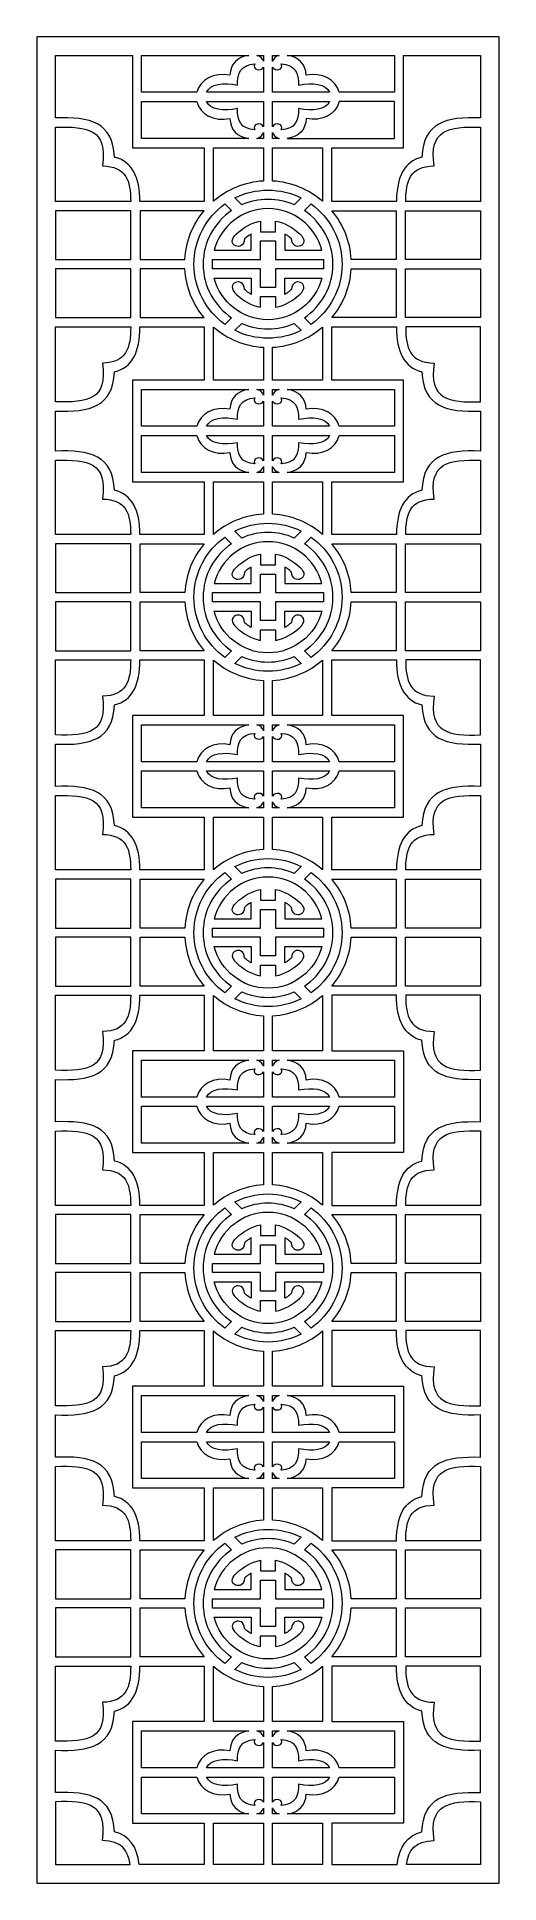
# Model space of a CAD drawing. Header units: centimetres. Extents: x -27 to -22.5, y -9 to 9.
import ezdxf

# ---------------------------------------------------------------- set-up
doc = ezdxf.new("R2010")
doc.units = ezdxf.units.CM
doc.header["$MEASUREMENT"] = 0
doc.layers.add('layer 1', color=7, linetype='Continuous')

msp = doc.modelspace()

# ---------------------------------------------------------------- linework, layer by layer
at = {"layer": 'layer 1', "color": 250, "lineweight": 9}
for points, knots in [([(-26.99914, 9.00077), (-26.99914, 9.00077), (-22.4989, 9.00077), (-22.4989, 9.00077), (-22.4989, 9.00077), (-22.4989, 9.00077), (-22.4989, -9.00021), (-22.4989, -9.00021), (-22.4989, -9.00021), (-22.4989, -9.00021), (-26.99914, -9.00021), (-26.99914, -9.00021), (-26.99914, -9.00021), (-26.99914, -9.00021), (-26.99914, 9.00077), (-26.99914, 9.00077)], [0, 0, 0, 0, 0.2, 0.2, 0.2, 0.2, 0.4, 0.4, 0.4, 0.4, 0.6, 0.6, 0.6, 0.6, 1, 1, 1, 1]), ([(-25.996, 7.39587), (-25.996, 7.39587), (-25.37019, 7.39587), (-25.37019, 7.39587), (-25.37019, 7.39587), (-25.37019, 7.39587), (-25.37019, 7.92071), (-25.37019, 7.92071), (-25.37019, 7.92071), (-25.37019, 7.92071), (-26.06988, 7.92071), (-26.06988, 7.92071), (-26.06988, 7.92071), (-26.06988, 7.92071), (-26.06988, 8.82075), (-26.06988, 8.82075), (-26.06988, 8.82075), (-26.06988, 8.82075), (-26.81912, 8.82075), (-26.81912, 8.82075), (-26.81912, 8.82075), (-26.81912, 8.82075), (-26.81912, 8.21093), (-26.81912, 8.21093), (-26.81912, 8.21093), (-26.47785, 8.22328), (-26.26135, 8.16846), (-26.24322, 7.82835), (-26.24322, 7.82835), (-26.07137, 7.78554), (-25.99746, 7.63571), (-25.996, 7.39587)], [0, 0, 0, 0, 0.11111111, 0.11111111, 0.11111111, 0.11111111, 0.22222222, 0.22222222, 0.22222222, 0.22222222, 0.33333333, 0.33333333, 0.33333333, 0.33333333, 0.44444444, 0.44444444, 0.44444444, 0.44444444, 0.55555556, 0.55555556, 0.55555556, 0.55555556, 0.66666667, 0.66666667, 0.66666667, 0.66666667, 0.77777778, 0.77777778, 0.77777778, 0.77777778, 1, 1, 1, 1]), ([(-25.97988, 8.82075), (-25.97988, 8.82075), (-25.97988, 8.46073), (-25.97988, 8.46073), (-25.97988, 8.46073), (-25.97988, 8.46073), (-25.44137, 8.46073), (-25.44137, 8.46073), (-25.44137, 8.46073), (-25.41311, 8.58631), (-25.27458, 8.65835), (-25.12073, 8.62651), (-25.12073, 8.62651), (-25.11499, 8.74), (-25.05105, 8.80227), (-24.93658, 8.82075), (-24.93658, 8.82075), (-24.93658, 8.82075), (-25.97988, 8.82075), (-25.97988, 8.82075)], [0, 0, 0, 0, 0.16666667, 0.16666667, 0.16666667, 0.16666667, 0.33333333, 0.33333333, 0.33333333, 0.33333333, 0.5, 0.5, 0.5, 0.5, 0.66666667, 0.66666667, 0.66666667, 0.66666667, 1, 1, 1, 1]), ([(-24.85616, 8.82075), (-24.82289, 8.81218), (-24.80225, 8.7913), (-24.79401, 8.76297), (-24.79401, 8.76297), (-24.79401, 8.76297), (-24.79401, 8.82075), (-24.79401, 8.82075), (-24.79401, 8.82075), (-24.79401, 8.82075), (-24.85616, 8.82075), (-24.85616, 8.82075)], [0, 0, 0, 0, 0.25, 0.25, 0.25, 0.25, 0.5, 0.5, 0.5, 0.5, 1, 1, 1, 1]), ([(-24.70402, 8.82075), (-24.70402, 8.82075), (-24.70402, 8.76119), (-24.70402, 8.76119), (-24.70402, 8.76119), (-24.69613, 8.79043), (-24.67532, 8.81201), (-24.64136, 8.82075), (-24.64136, 8.82075), (-24.64136, 8.82075), (-24.70402, 8.82075), (-24.70402, 8.82075)], [0, 0, 0, 0, 0.25, 0.25, 0.25, 0.25, 0.5, 0.5, 0.5, 0.5, 1, 1, 1, 1]), ([(-24.56097, 8.82075), (-24.44648, 8.80227), (-24.38257, 8.74), (-24.37682, 8.62651), (-24.37682, 8.62651), (-24.22297, 8.65835), (-24.08442, 8.58631), (-24.05615, 8.46073), (-24.05615, 8.46073), (-24.05615, 8.46073), (-23.51815, 8.46073), (-23.51815, 8.46073), (-23.51815, 8.46073), (-23.51815, 8.46073), (-23.51815, 8.82075), (-23.51815, 8.82075), (-23.51815, 8.82075), (-23.51815, 8.82075), (-24.56097, 8.82075), (-24.56097, 8.82075)], [0, 0, 0, 0, 0.16666667, 0.16666667, 0.16666667, 0.16666667, 0.33333333, 0.33333333, 0.33333333, 0.33333333, 0.5, 0.5, 0.5, 0.5, 0.66666667, 0.66666667, 0.66666667, 0.66666667, 1, 1, 1, 1]), ([(-23.49778, 7.39587), (-23.49632, 7.63571), (-23.4224, 7.78554), (-23.25053, 7.82835), (-23.25053, 7.82835), (-23.23247, 8.16703), (-23.01772, 8.2228), (-22.67893, 8.21108), (-22.67893, 8.21108), (-22.67893, 8.21108), (-22.67893, 8.82075), (-22.67893, 8.82075), (-22.67893, 8.82075), (-22.67893, 8.82075), (-23.42816, 8.82075), (-23.42816, 8.82075), (-23.42816, 8.82075), (-23.42816, 8.82075), (-23.42816, 7.92071), (-23.42816, 7.92071), (-23.42816, 7.92071), (-23.42816, 7.92071), (-24.12767, 7.92071), (-24.12767, 7.92071), (-24.12767, 7.92071), (-24.12767, 7.92071), (-24.12767, 7.39587), (-24.12767, 7.39587), (-24.12767, 7.39587), (-24.12767, 7.39587), (-23.49778, 7.39587), (-23.49778, 7.39587)], [0, 0, 0, 0, 0.11111111, 0.11111111, 0.11111111, 0.11111111, 0.22222222, 0.22222222, 0.22222222, 0.22222222, 0.33333333, 0.33333333, 0.33333333, 0.33333333, 0.44444444, 0.44444444, 0.44444444, 0.44444444, 0.55555556, 0.55555556, 0.55555556, 0.55555556, 0.66666667, 0.66666667, 0.66666667, 0.66666667, 0.77777778, 0.77777778, 0.77777778, 0.77777778, 1, 1, 1, 1]), ([(-24.79401, 8.46073), (-24.79401, 8.46073), (-24.79401, 8.7061), (-24.79401, 8.7061), (-24.79401, 8.7061), (-24.81481, 8.65772), (-24.90754, 8.67977), (-24.87635, 8.73721), (-24.87635, 8.73721), (-25.01076, 8.72967), (-25.04683, 8.65073), (-25.04693, 8.53017), (-25.04693, 8.53017), (-25.17915, 8.55805), (-25.31224, 8.54249), (-25.34755, 8.46073), (-25.34755, 8.46073), (-25.34755, 8.46073), (-24.79401, 8.46073), (-24.79401, 8.46073)], [0, 0, 0, 0, 0.16666667, 0.16666667, 0.16666667, 0.16666667, 0.33333333, 0.33333333, 0.33333333, 0.33333333, 0.5, 0.5, 0.5, 0.5, 0.66666667, 0.66666667, 0.66666667, 0.66666667, 1, 1, 1, 1]), ([(-24.70402, 8.70728), (-24.70402, 8.70728), (-24.70402, 8.46073), (-24.70402, 8.46073), (-24.70402, 8.46073), (-24.70402, 8.46073), (-24.14997, 8.46073), (-24.14997, 8.46073), (-24.14997, 8.46073), (-24.18531, 8.54249), (-24.31838, 8.55805), (-24.45063, 8.53017), (-24.45063, 8.53017), (-24.45072, 8.65073), (-24.48677, 8.72967), (-24.6212, 8.73721), (-24.6212, 8.73721), (-24.58977, 8.67931), (-24.68422, 8.65736), (-24.70402, 8.70728)], [0, 0, 0, 0, 0.16666667, 0.16666667, 0.16666667, 0.16666667, 0.33333333, 0.33333333, 0.33333333, 0.33333333, 0.5, 0.5, 0.5, 0.5, 0.66666667, 0.66666667, 0.66666667, 0.66666667, 1, 1, 1, 1]), ([(-24.93654, 8.0107), (-25.05104, 8.02922), (-25.11499, 8.09148), (-25.12073, 8.20497), (-25.12073, 8.20497), (-25.27458, 8.17314), (-25.41311, 8.24519), (-25.44137, 8.37075), (-25.44137, 8.37075), (-25.44137, 8.37075), (-25.97988, 8.37075), (-25.97988, 8.37075), (-25.97988, 8.37075), (-25.97988, 8.37075), (-25.97988, 8.0107), (-25.97988, 8.0107), (-25.97988, 8.0107), (-25.97988, 8.0107), (-24.93654, 8.0107), (-24.93654, 8.0107)], [0, 0, 0, 0, 0.16666667, 0.16666667, 0.16666667, 0.16666667, 0.33333333, 0.33333333, 0.33333333, 0.33333333, 0.5, 0.5, 0.5, 0.5, 0.66666667, 0.66666667, 0.66666667, 0.66666667, 1, 1, 1, 1]), ([(-24.79401, 8.12538), (-24.79401, 8.12538), (-24.79401, 8.37075), (-24.79401, 8.37075), (-24.79401, 8.37075), (-24.79401, 8.37075), (-25.34755, 8.37075), (-25.34755, 8.37075), (-25.34755, 8.37075), (-25.31224, 8.289), (-25.17914, 8.27342), (-25.04693, 8.30133), (-25.04693, 8.30133), (-25.04683, 8.18073), (-25.01076, 8.1018), (-24.87635, 8.09425), (-24.87635, 8.09425), (-24.90754, 8.15172), (-24.81481, 8.17376), (-24.79401, 8.12538)], [0, 0, 0, 0, 0.16666667, 0.16666667, 0.16666667, 0.16666667, 0.33333333, 0.33333333, 0.33333333, 0.33333333, 0.5, 0.5, 0.5, 0.5, 0.66666667, 0.66666667, 0.66666667, 0.66666667, 1, 1, 1, 1]), ([(-24.70402, 8.37075), (-24.70402, 8.37075), (-24.70402, 8.12421), (-24.70402, 8.12421), (-24.70402, 8.12421), (-24.68422, 8.17411), (-24.58977, 8.15217), (-24.6212, 8.09425), (-24.6212, 8.09425), (-24.48677, 8.1018), (-24.45072, 8.18073), (-24.45063, 8.30133), (-24.45063, 8.30133), (-24.31838, 8.27342), (-24.18531, 8.289), (-24.14998, 8.37075), (-24.14998, 8.37075), (-24.14998, 8.37075), (-24.70402, 8.37075), (-24.70402, 8.37075)], [0, 0, 0, 0, 0.16666667, 0.16666667, 0.16666667, 0.16666667, 0.33333333, 0.33333333, 0.33333333, 0.33333333, 0.5, 0.5, 0.5, 0.5, 0.66666667, 0.66666667, 0.66666667, 0.66666667, 1, 1, 1, 1]), ([(-24.561, 8.0107), (-24.4465, 8.02922), (-24.38258, 8.09148), (-24.37682, 8.20497), (-24.37682, 8.20497), (-24.22297, 8.17314), (-24.08444, 8.24519), (-24.05615, 8.37075), (-24.05615, 8.37075), (-24.05615, 8.37075), (-23.51815, 8.37075), (-23.51815, 8.37075), (-23.51815, 8.37075), (-23.51815, 8.37075), (-23.51815, 8.0107), (-23.51815, 8.0107), (-23.51815, 8.0107), (-23.51815, 8.0107), (-24.561, 8.0107), (-24.561, 8.0107)], [0, 0, 0, 0, 0.16666667, 0.16666667, 0.16666667, 0.16666667, 0.33333333, 0.33333333, 0.33333333, 0.33333333, 0.5, 0.5, 0.5, 0.5, 0.66666667, 0.66666667, 0.66666667, 0.66666667, 1, 1, 1, 1]), ([(-26.81912, 7.39587), (-26.81912, 7.39587), (-26.08604, 7.39587), (-26.08604, 7.39587), (-26.08604, 7.39587), (-26.08738, 7.5995), (-26.12898, 7.73931), (-26.36195, 7.74265), (-26.36195, 7.74265), (-26.3114, 8.10085), (-26.50072, 8.1297), (-26.81912, 8.12092), (-26.81912, 8.12092), (-26.81912, 8.12092), (-26.81912, 7.39587), (-26.81912, 7.39587)], [0, 0, 0, 0, 0.2, 0.2, 0.2, 0.2, 0.4, 0.4, 0.4, 0.4, 0.6, 0.6, 0.6, 0.6, 1, 1, 1, 1]), ([(-22.67893, 8.12103), (-22.99471, 8.12943), (-23.18214, 8.09925), (-23.13182, 7.74265), (-23.13182, 7.74265), (-23.3648, 7.73931), (-23.4064, 7.5995), (-23.40774, 7.39587), (-23.40774, 7.39587), (-23.40774, 7.39587), (-22.67893, 7.39587), (-22.67893, 7.39587), (-22.67893, 7.39587), (-22.67893, 7.39587), (-22.67893, 8.12103), (-22.67893, 8.12103)], [0, 0, 0, 0, 0.2, 0.2, 0.2, 0.2, 0.4, 0.4, 0.4, 0.4, 0.6, 0.6, 0.6, 0.6, 1, 1, 1, 1]), ([(-25.2802, 7.39792), (-25.14829, 7.51244), (-24.97927, 7.58526), (-24.79401, 7.59548), (-24.79401, 7.59548), (-24.79401, 7.59548), (-24.79401, 7.92071), (-24.79401, 7.92071), (-24.79401, 7.92071), (-24.79401, 7.92071), (-25.2802, 7.92071), (-25.2802, 7.92071), (-25.2802, 7.92071), (-25.2802, 7.92071), (-25.2802, 7.39792), (-25.2802, 7.39792)], [0, 0, 0, 0, 0.2, 0.2, 0.2, 0.2, 0.4, 0.4, 0.4, 0.4, 0.6, 0.6, 0.6, 0.6, 1, 1, 1, 1]), ([(-24.79401, 8.0107), (-24.79401, 8.0107), (-24.79401, 8.06854), (-24.79401, 8.06854), (-24.79401, 8.06854), (-24.80225, 8.04019), (-24.8229, 8.01929), (-24.8562, 8.0107), (-24.8562, 8.0107), (-24.8562, 8.0107), (-24.79401, 8.0107), (-24.79401, 8.0107)], [0, 0, 0, 0, 0.25, 0.25, 0.25, 0.25, 0.5, 0.5, 0.5, 0.5, 1, 1, 1, 1]), ([(-24.70402, 8.07024), (-24.70402, 8.07024), (-24.70402, 8.0107), (-24.70402, 8.0107), (-24.70402, 8.0107), (-24.70402, 8.0107), (-24.64136, 8.0107), (-24.64136, 8.0107), (-24.64136, 8.0107), (-24.6753, 8.01944), (-24.69613, 8.04103), (-24.70402, 8.07024)], [0, 0, 0, 0, 0.25, 0.25, 0.25, 0.25, 0.5, 0.5, 0.5, 0.5, 1, 1, 1, 1]), ([(-24.70402, 7.5955), (-24.51871, 7.58529), (-24.34962, 7.51248), (-24.2177, 7.39791), (-24.2177, 7.39791), (-24.2177, 7.39791), (-24.2177, 7.92071), (-24.2177, 7.92071), (-24.2177, 7.92071), (-24.2177, 7.92071), (-24.70402, 7.92071), (-24.70402, 7.92071), (-24.70402, 7.92071), (-24.70402, 7.92071), (-24.70402, 7.5955), (-24.70402, 7.5955)], [0, 0, 0, 0, 0.2, 0.2, 0.2, 0.2, 0.4, 0.4, 0.4, 0.4, 0.6, 0.6, 0.6, 0.6, 1, 1, 1, 1]), ([(-25.00405, 7.36274), (-24.92598, 7.39744), (-24.83964, 7.41673), (-24.74896, 7.41673), (-24.74896, 7.41673), (-24.65826, 7.41673), (-24.57194, 7.39744), (-24.49385, 7.36274), (-24.49385, 7.36274), (-24.49385, 7.36274), (-24.4263, 7.4303), (-24.4263, 7.4303), (-24.4263, 7.4303), (-24.52347, 7.47918), (-24.63309, 7.50675), (-24.74896, 7.50675), (-24.74896, 7.50675), (-24.86481, 7.50675), (-24.97439, 7.47918), (-25.07158, 7.4303), (-25.07158, 7.4303), (-25.07158, 7.4303), (-25.00405, 7.36274), (-25.00405, 7.36274)], [0, 0, 0, 0, 0.14285714, 0.14285714, 0.14285714, 0.14285714, 0.28571429, 0.28571429, 0.28571429, 0.28571429, 0.42857143, 0.42857143, 0.42857143, 0.42857143, 0.57142857, 0.57142857, 0.57142857, 0.57142857, 0.71428571, 0.71428571, 0.71428571, 0.71428571, 1, 1, 1, 1]), ([(-26.08453, 7.30586), (-26.08453, 7.30586), (-26.08453, 6.83009), (-26.08453, 6.83009), (-26.08453, 6.83009), (-26.08453, 6.83009), (-26.81912, 6.83009), (-26.81912, 6.83009), (-26.81912, 6.83009), (-26.81912, 6.83009), (-26.81912, 7.30586), (-26.81912, 7.30586), (-26.81912, 7.30586), (-26.57425, 7.30586), (-26.32939, 7.30586), (-26.08453, 7.30586)], [0, 0, 0, 0, 0.2, 0.2, 0.2, 0.2, 0.4, 0.4, 0.4, 0.4, 0.6, 0.6, 0.6, 0.6, 1, 1, 1, 1]), ([(-25.9945, 6.83009), (-25.9945, 6.83009), (-25.9945, 7.30586), (-25.9945, 7.30586), (-25.9945, 7.30586), (-25.78657, 7.30586), (-25.57861, 7.30586), (-25.37066, 7.30586), (-25.37066, 7.30586), (-25.48006, 7.17552), (-25.54941, 7.0105), (-25.55936, 6.83009), (-25.55936, 6.83009), (-25.55936, 6.83009), (-25.9945, 6.83009), (-25.9945, 6.83009)], [0, 0, 0, 0, 0.2, 0.2, 0.2, 0.2, 0.4, 0.4, 0.4, 0.4, 0.6, 0.6, 0.6, 0.6, 1, 1, 1, 1]), ([(-25.10336, 6.26275), (-25.27049, 6.37657), (-25.3806, 6.56837), (-25.3806, 6.7851), (-25.3806, 6.7851), (-25.3806, 7.00183), (-25.27045, 7.19365), (-25.10331, 7.30749), (-25.10331, 7.30749), (-25.10331, 7.30749), (-25.1679, 7.37208), (-25.1679, 7.37208), (-25.1679, 7.37208), (-25.35096, 7.24098), (-25.47059, 7.02657), (-25.47059, 6.7851), (-25.47059, 6.7851), (-25.47059, 6.54364), (-25.35097, 6.32924), (-25.16795, 6.19813), (-25.16795, 6.19813), (-25.16795, 6.19813), (-25.10336, 6.26275), (-25.10336, 6.26275)], [0, 0, 0, 0, 0.14285714, 0.14285714, 0.14285714, 0.14285714, 0.28571429, 0.28571429, 0.28571429, 0.28571429, 0.42857143, 0.42857143, 0.42857143, 0.42857143, 0.57142857, 0.57142857, 0.57142857, 0.57142857, 0.71428571, 0.71428571, 0.71428571, 0.71428571, 1, 1, 1, 1]), ([(-24.97813, 7.03102), (-24.96525, 7.04292), (-24.95182, 7.05375), (-24.9369, 7.06437), (-24.9369, 7.06437), (-24.92878, 7.06959), (-24.9207, 7.07447), (-24.91245, 7.07912), (-24.91245, 7.07912), (-24.91245, 7.02606), (-24.91245, 6.97302), (-24.91245, 6.91997), (-24.91245, 6.91997), (-25.03282, 6.91997), (-25.15318, 6.91997), (-25.27354, 6.91997), (-25.27354, 6.91997), (-25.21333, 7.15341), (-25.00075, 7.32676), (-24.74896, 7.32676), (-24.74896, 7.32676), (-24.49715, 7.32676), (-24.28455, 7.15341), (-24.22436, 6.91997), (-24.22436, 6.91997), (-24.34463, 6.91997), (-24.4649, 6.91997), (-24.58518, 6.91997), (-24.58518, 6.91997), (-24.58518, 6.97302), (-24.58518, 7.02606), (-24.58518, 7.07912), (-24.58518, 7.07912), (-24.57694, 7.07447), (-24.56886, 7.06959), (-24.5607, 7.06437), (-24.5607, 7.06437), (-24.54583, 7.05375), (-24.53239, 7.04292), (-24.51948, 7.03102), (-24.51948, 7.03102), (-24.51188, 6.89558), (-24.31832, 6.97153), (-24.44023, 7.07975), (-24.44023, 7.07975), (-24.50701, 7.13903), (-24.58362, 7.18968), (-24.67518, 7.20568), (-24.67518, 7.20568), (-24.67518, 7.17102), (-24.67518, 7.13638), (-24.67518, 7.10173), (-24.67518, 7.10173), (-24.67518, 7.10173), (-24.82245, 7.10173), (-24.82245, 7.10173), (-24.82245, 7.10173), (-24.82245, 7.13638), (-24.82245, 7.17102), (-24.82245, 7.20568), (-24.82245, 7.20568), (-24.91401, 7.18968), (-24.99058, 7.13903), (-25.05742, 7.07975), (-25.05742, 7.07975), (-25.1793, 6.97153), (-24.98576, 6.89558), (-24.97813, 7.03102)], [0, 0, 0, 0, 0.05555556, 0.05555556, 0.05555556, 0.05555556, 0.11111111, 0.11111111, 0.11111111, 0.11111111, 0.16666667, 0.16666667, 0.16666667, 0.16666667, 0.22222222, 0.22222222, 0.22222222, 0.22222222, 0.27777778, 0.27777778, 0.27777778, 0.27777778, 0.33333333, 0.33333333, 0.33333333, 0.33333333, 0.38888889, 0.38888889, 0.38888889, 0.38888889, 0.44444444, 0.44444444, 0.44444444, 0.44444444, 0.5, 0.5, 0.5, 0.5, 0.55555556, 0.55555556, 0.55555556, 0.55555556, 0.61111111, 0.61111111, 0.61111111, 0.61111111, 0.66666667, 0.66666667, 0.66666667, 0.66666667, 0.72222222, 0.72222222, 0.72222222, 0.72222222, 0.77777778, 0.77777778, 0.77777778, 0.77777778, 0.83333333, 0.83333333, 0.83333333, 0.83333333, 0.88888889, 0.88888889, 0.88888889, 0.88888889, 1, 1, 1, 1]), ([(-24.32996, 6.19813), (-24.14693, 6.32924), (-24.02729, 6.54364), (-24.02729, 6.7851), (-24.02729, 6.7851), (-24.02729, 7.02657), (-24.14696, 7.24098), (-24.32998, 7.37208), (-24.32998, 7.37208), (-24.32998, 7.37208), (-24.39458, 7.30749), (-24.39458, 7.30749), (-24.39458, 7.30749), (-24.22742, 7.19365), (-24.11729, 7.00183), (-24.11729, 6.7851), (-24.11729, 6.7851), (-24.11729, 6.56837), (-24.22741, 6.37657), (-24.39454, 6.26275), (-24.39454, 6.26275), (-24.39454, 6.26275), (-24.32996, 6.19813), (-24.32996, 6.19813)], [0, 0, 0, 0, 0.14285714, 0.14285714, 0.14285714, 0.14285714, 0.28571429, 0.28571429, 0.28571429, 0.28571429, 0.42857143, 0.42857143, 0.42857143, 0.42857143, 0.57142857, 0.57142857, 0.57142857, 0.57142857, 0.71428571, 0.71428571, 0.71428571, 0.71428571, 1, 1, 1, 1]), ([(-23.49925, 6.83009), (-23.49925, 6.83009), (-23.49925, 7.30586), (-23.49925, 7.30586), (-23.49925, 7.30586), (-23.70858, 7.30586), (-23.91791, 7.30586), (-24.12724, 7.30586), (-24.12724, 7.30586), (-24.01784, 7.17552), (-23.94847, 7.0105), (-23.93854, 6.83009), (-23.93854, 6.83009), (-23.93854, 6.83009), (-23.49925, 6.83009), (-23.49925, 6.83009)], [0, 0, 0, 0, 0.2, 0.2, 0.2, 0.2, 0.4, 0.4, 0.4, 0.4, 0.6, 0.6, 0.6, 0.6, 1, 1, 1, 1]), ([(-23.40926, 7.30586), (-23.40926, 7.30586), (-23.40926, 6.83009), (-23.40926, 6.83009), (-23.40926, 6.83009), (-23.40926, 6.83009), (-22.67893, 6.83009), (-22.67893, 6.83009), (-22.67893, 6.83009), (-22.67893, 6.83009), (-22.67893, 7.30586), (-22.67893, 7.30586), (-22.67893, 7.30586), (-22.92234, 7.30586), (-23.1658, 7.30586), (-23.40926, 7.30586)], [0, 0, 0, 0, 0.2, 0.2, 0.2, 0.2, 0.4, 0.4, 0.4, 0.4, 0.6, 0.6, 0.6, 0.6, 1, 1, 1, 1]), ([(-24.82245, 6.55847), (-24.82245, 6.55847), (-24.67518, 6.55847), (-24.67518, 6.55847), (-24.67518, 6.55847), (-24.67518, 6.61895), (-24.67518, 6.67946), (-24.67518, 6.73996), (-24.67518, 6.73996), (-24.51985, 6.73996), (-24.36453, 6.73996), (-24.20922, 6.73996), (-24.20922, 6.73996), (-24.20797, 6.75485), (-24.20728, 6.7699), (-24.20728, 6.7851), (-24.20728, 6.7851), (-24.20728, 6.8002), (-24.20797, 6.81516), (-24.20918, 6.82995), (-24.20918, 6.82995), (-24.3645, 6.82995), (-24.51985, 6.82995), (-24.67518, 6.82995), (-24.67518, 6.82995), (-24.67518, 6.89056), (-24.67518, 6.95112), (-24.67518, 7.01173), (-24.67518, 7.01173), (-24.67518, 7.01173), (-24.82245, 7.01173), (-24.82245, 7.01173), (-24.82245, 7.01173), (-24.82245, 6.95112), (-24.82245, 6.89056), (-24.82245, 6.82995), (-24.82245, 6.82995), (-24.97786, 6.82995), (-25.13329, 6.82995), (-25.28872, 6.82995), (-25.28872, 6.82995), (-25.28993, 6.81516), (-25.29058, 6.8002), (-25.29058, 6.7851), (-25.29058, 6.7851), (-25.29058, 6.7699), (-25.28993, 6.75485), (-25.28868, 6.73996), (-25.28868, 6.73996), (-25.13326, 6.73996), (-24.97786, 6.73996), (-24.82245, 6.73996), (-24.82245, 6.73996), (-24.82245, 6.67946), (-24.82245, 6.61896), (-24.82245, 6.55847)], [0, 0, 0, 0, 0.06666667, 0.06666667, 0.06666667, 0.06666667, 0.13333333, 0.13333333, 0.13333333, 0.13333333, 0.2, 0.2, 0.2, 0.2, 0.26666667, 0.26666667, 0.26666667, 0.26666667, 0.33333333, 0.33333333, 0.33333333, 0.33333333, 0.4, 0.4, 0.4, 0.4, 0.46666667, 0.46666667, 0.46666667, 0.46666667, 0.53333333, 0.53333333, 0.53333333, 0.53333333, 0.6, 0.6, 0.6, 0.6, 0.66666667, 0.66666667, 0.66666667, 0.66666667, 0.73333333, 0.73333333, 0.73333333, 0.73333333, 0.8, 0.8, 0.8, 0.8, 0.86666667, 0.86666667, 0.86666667, 0.86666667, 1, 1, 1, 1]), ([(-26.08453, 6.74009), (-26.08453, 6.74009), (-26.08453, 6.26431), (-26.08453, 6.26431), (-26.08453, 6.26431), (-26.32939, 6.26431), (-26.57425, 6.26431), (-26.81912, 6.26431), (-26.81912, 6.26431), (-26.81912, 6.26431), (-26.81912, 6.74009), (-26.81912, 6.74009), (-26.81912, 6.74009), (-26.81912, 6.74009), (-26.08453, 6.74009), (-26.08453, 6.74009)], [0, 0, 0, 0, 0.2, 0.2, 0.2, 0.2, 0.4, 0.4, 0.4, 0.4, 0.6, 0.6, 0.6, 0.6, 1, 1, 1, 1]), ([(-25.9945, 6.26431), (-25.9945, 6.26431), (-25.9945, 6.74009), (-25.9945, 6.74009), (-25.9945, 6.74009), (-25.9945, 6.74009), (-25.55936, 6.74009), (-25.55936, 6.74009), (-25.55936, 6.74009), (-25.54941, 6.55968), (-25.48006, 6.39469), (-25.37065, 6.26431), (-25.37065, 6.26431), (-25.57861, 6.26431), (-25.78657, 6.26431), (-25.9945, 6.26431)], [0, 0, 0, 0, 0.2, 0.2, 0.2, 0.2, 0.4, 0.4, 0.4, 0.4, 0.6, 0.6, 0.6, 0.6, 1, 1, 1, 1]), ([(-24.67518, 6.46847), (-24.67518, 6.46847), (-24.82245, 6.46847), (-24.82245, 6.46847), (-24.82245, 6.46847), (-24.82245, 6.43372), (-24.82245, 6.399), (-24.82245, 6.36425), (-24.82245, 6.36425), (-24.91401, 6.38026), (-24.99058, 6.43088), (-25.05742, 6.49017), (-25.05742, 6.49017), (-25.1793, 6.5984), (-24.98576, 6.67435), (-24.97813, 6.53892), (-24.97813, 6.53892), (-24.96525, 6.527), (-24.95182, 6.51617), (-24.9369, 6.50556), (-24.9369, 6.50556), (-24.92878, 6.50033), (-24.9207, 6.49548), (-24.91245, 6.4908), (-24.91245, 6.4908), (-24.91245, 6.54385), (-24.91245, 6.59691), (-24.91245, 6.64995), (-24.91245, 6.64995), (-25.03279, 6.64995), (-25.15313, 6.64995), (-25.27349, 6.64995), (-25.27349, 6.64995), (-25.21319, 6.41665), (-25.00064, 6.24343), (-24.74896, 6.24343), (-24.74896, 6.24343), (-24.49724, 6.24343), (-24.28471, 6.41664), (-24.22441, 6.64995), (-24.22441, 6.64995), (-24.34466, 6.64995), (-24.46491, 6.64995), (-24.58518, 6.64995), (-24.58518, 6.64995), (-24.58518, 6.59689), (-24.58518, 6.54385), (-24.58518, 6.4908), (-24.58518, 6.4908), (-24.57694, 6.49548), (-24.56886, 6.50033), (-24.5607, 6.50556), (-24.5607, 6.50556), (-24.54583, 6.51617), (-24.53239, 6.527), (-24.51948, 6.53892), (-24.51948, 6.53892), (-24.51188, 6.67435), (-24.31832, 6.5984), (-24.44023, 6.49017), (-24.44023, 6.49017), (-24.50701, 6.43088), (-24.58362, 6.38026), (-24.67518, 6.36425), (-24.67518, 6.36425), (-24.67518, 6.399), (-24.67518, 6.43372), (-24.67518, 6.46847)], [0, 0, 0, 0, 0.05555556, 0.05555556, 0.05555556, 0.05555556, 0.11111111, 0.11111111, 0.11111111, 0.11111111, 0.16666667, 0.16666667, 0.16666667, 0.16666667, 0.22222222, 0.22222222, 0.22222222, 0.22222222, 0.27777778, 0.27777778, 0.27777778, 0.27777778, 0.33333333, 0.33333333, 0.33333333, 0.33333333, 0.38888889, 0.38888889, 0.38888889, 0.38888889, 0.44444444, 0.44444444, 0.44444444, 0.44444444, 0.5, 0.5, 0.5, 0.5, 0.55555556, 0.55555556, 0.55555556, 0.55555556, 0.61111111, 0.61111111, 0.61111111, 0.61111111, 0.66666667, 0.66666667, 0.66666667, 0.66666667, 0.72222222, 0.72222222, 0.72222222, 0.72222222, 0.77777778, 0.77777778, 0.77777778, 0.77777778, 0.83333333, 0.83333333, 0.83333333, 0.83333333, 0.88888889, 0.88888889, 0.88888889, 0.88888889, 1, 1, 1, 1]), ([(-23.49925, 6.26431), (-23.49925, 6.26431), (-23.49925, 6.74009), (-23.49925, 6.74009), (-23.49925, 6.74009), (-23.49925, 6.74009), (-23.93854, 6.74009), (-23.93854, 6.74009), (-23.93854, 6.74009), (-23.94847, 6.55968), (-24.01784, 6.39469), (-24.12724, 6.26431), (-24.12724, 6.26431), (-23.91791, 6.26431), (-23.70858, 6.26431), (-23.49925, 6.26431)], [0, 0, 0, 0, 0.2, 0.2, 0.2, 0.2, 0.4, 0.4, 0.4, 0.4, 0.6, 0.6, 0.6, 0.6, 1, 1, 1, 1]), ([(-23.40926, 6.74009), (-23.40926, 6.74009), (-23.40926, 6.26431), (-23.40926, 6.26431), (-23.40926, 6.26431), (-23.1658, 6.26431), (-22.92234, 6.26431), (-22.67893, 6.26431), (-22.67893, 6.26431), (-22.67893, 6.26431), (-22.67893, 6.74009), (-22.67893, 6.74009), (-22.67893, 6.74009), (-22.67893, 6.74009), (-23.40926, 6.74009), (-23.40926, 6.74009)], [0, 0, 0, 0, 0.2, 0.2, 0.2, 0.2, 0.4, 0.4, 0.4, 0.4, 0.6, 0.6, 0.6, 0.6, 1, 1, 1, 1]), ([(-25.996, 4.14796), (-25.996, 4.14796), (-25.37019, 4.14796), (-25.37019, 4.14796), (-25.37019, 4.14796), (-25.37019, 4.14796), (-25.37019, 4.66395), (-25.37019, 4.66395), (-25.37019, 4.66395), (-25.37019, 4.66395), (-26.06988, 4.66395), (-26.06988, 4.66395), (-26.06988, 4.66395), (-26.06988, 4.66395), (-26.06988, 5.65401), (-26.06988, 5.65401), (-26.06988, 5.65401), (-26.06988, 5.65401), (-25.37019, 5.65401), (-25.37019, 5.65401), (-25.37019, 5.65401), (-25.37019, 5.65401), (-25.37019, 6.17432), (-25.37019, 6.17432), (-25.37019, 6.17432), (-25.37019, 6.17432), (-25.99595, 6.17432), (-25.99595, 6.17432), (-25.99595, 6.17432), (-25.99611, 5.93064), (-26.06979, 5.77848), (-26.24322, 5.73528), (-26.24322, 5.73528), (-26.26135, 5.39519), (-26.47785, 5.34038), (-26.81912, 5.35272), (-26.81912, 5.35272), (-26.81912, 5.35272), (-26.81912, 4.96302), (-26.81912, 4.96302), (-26.81912, 4.96302), (-26.47785, 4.97534), (-26.26135, 4.92055), (-26.24322, 4.58045), (-26.24322, 4.58045), (-26.07137, 4.53763), (-25.99746, 4.38778), (-25.996, 4.14796)], [0, 0, 0, 0, 0.07692308, 0.07692308, 0.07692308, 0.07692308, 0.15384615, 0.15384615, 0.15384615, 0.15384615, 0.23076923, 0.23076923, 0.23076923, 0.23076923, 0.30769231, 0.30769231, 0.30769231, 0.30769231, 0.38461538, 0.38461538, 0.38461538, 0.38461538, 0.46153846, 0.46153846, 0.46153846, 0.46153846, 0.53846154, 0.53846154, 0.53846154, 0.53846154, 0.61538462, 0.61538462, 0.61538462, 0.61538462, 0.69230769, 0.69230769, 0.69230769, 0.69230769, 0.76923077, 0.76923077, 0.76923077, 0.76923077, 0.84615385, 0.84615385, 0.84615385, 0.84615385, 1, 1, 1, 1]), ([(-26.81912, 5.44272), (-26.50072, 5.43395), (-26.3114, 5.46279), (-26.36195, 5.82097), (-26.36195, 5.82097), (-26.12648, 5.82438), (-26.0865, 5.96715), (-26.08599, 6.17432), (-26.08599, 6.17432), (-26.08599, 6.17432), (-26.81912, 6.17432), (-26.81912, 6.17432), (-26.81912, 6.17432), (-26.81912, 6.17432), (-26.81912, 5.44272), (-26.81912, 5.44272)], [0, 0, 0, 0, 0.2, 0.2, 0.2, 0.2, 0.4, 0.4, 0.4, 0.4, 0.6, 0.6, 0.6, 0.6, 1, 1, 1, 1]), ([(-25.2802, 5.65401), (-25.2802, 5.65401), (-24.79401, 5.65401), (-24.79401, 5.65401), (-24.79401, 5.65401), (-24.79401, 5.65401), (-24.79401, 5.97468), (-24.79401, 5.97468), (-24.79401, 5.97468), (-24.97927, 5.9849), (-25.14829, 6.05774), (-25.2802, 6.17229), (-25.2802, 6.17229), (-25.2802, 6.17229), (-25.2802, 5.65401), (-25.2802, 5.65401)], [0, 0, 0, 0, 0.2, 0.2, 0.2, 0.2, 0.4, 0.4, 0.4, 0.4, 0.6, 0.6, 0.6, 0.6, 1, 1, 1, 1]), ([(-24.74896, 6.15343), (-24.83967, 6.15343), (-24.92599, 6.17277), (-25.0041, 6.20745), (-25.0041, 6.20745), (-25.0041, 6.20745), (-25.07164, 6.13991), (-25.07164, 6.13991), (-25.07164, 6.13991), (-24.97442, 6.09103), (-24.86481, 6.06343), (-24.74896, 6.06343), (-24.74896, 6.06343), (-24.63309, 6.06343), (-24.52346, 6.09103), (-24.42627, 6.13991), (-24.42627, 6.13991), (-24.42627, 6.13991), (-24.49381, 6.20745), (-24.49381, 6.20745), (-24.49381, 6.20745), (-24.57191, 6.17277), (-24.65823, 6.15343), (-24.74896, 6.15343)], [0, 0, 0, 0, 0.14285714, 0.14285714, 0.14285714, 0.14285714, 0.28571429, 0.28571429, 0.28571429, 0.28571429, 0.42857143, 0.42857143, 0.42857143, 0.42857143, 0.57142857, 0.57142857, 0.57142857, 0.57142857, 0.71428571, 0.71428571, 0.71428571, 0.71428571, 1, 1, 1, 1]), ([(-24.70402, 5.65401), (-24.70402, 5.65401), (-24.2177, 5.65401), (-24.2177, 5.65401), (-24.2177, 5.65401), (-24.2177, 5.65401), (-24.2177, 6.17229), (-24.2177, 6.17229), (-24.2177, 6.17229), (-24.34964, 6.05771), (-24.51871, 5.98489), (-24.70402, 5.97468), (-24.70402, 5.97468), (-24.70402, 5.97468), (-24.70402, 5.65401), (-24.70402, 5.65401)], [0, 0, 0, 0, 0.2, 0.2, 0.2, 0.2, 0.4, 0.4, 0.4, 0.4, 0.6, 0.6, 0.6, 0.6, 1, 1, 1, 1]), ([(-23.49778, 4.14796), (-23.49632, 4.38778), (-23.4224, 4.53763), (-23.25053, 4.58045), (-23.25053, 4.58045), (-23.23247, 4.91912), (-23.01772, 4.97488), (-22.67893, 4.96314), (-22.67893, 4.96314), (-22.67893, 4.96314), (-22.67893, 5.35257), (-22.67893, 5.35257), (-22.67893, 5.35257), (-23.01772, 5.34084), (-23.23247, 5.39661), (-23.25053, 5.73528), (-23.25053, 5.73528), (-23.42396, 5.77848), (-23.49765, 5.93064), (-23.4978, 6.17432), (-23.4978, 6.17432), (-23.4978, 6.17432), (-24.12767, 6.17432), (-24.12767, 6.17432), (-24.12767, 6.17432), (-24.12767, 6.17432), (-24.12767, 5.65401), (-24.12767, 5.65401), (-24.12767, 5.65401), (-24.12767, 5.65401), (-23.42816, 5.65401), (-23.42816, 5.65401), (-23.42816, 5.65401), (-23.42816, 5.65401), (-23.42816, 4.66395), (-23.42816, 4.66395), (-23.42816, 4.66395), (-23.42816, 4.66395), (-24.12767, 4.66395), (-24.12767, 4.66395), (-24.12767, 4.66395), (-24.12767, 4.66395), (-24.12767, 4.14796), (-24.12767, 4.14796), (-24.12767, 4.14796), (-24.12767, 4.14796), (-23.49778, 4.14796), (-23.49778, 4.14796)], [0, 0, 0, 0, 0.07692308, 0.07692308, 0.07692308, 0.07692308, 0.15384615, 0.15384615, 0.15384615, 0.15384615, 0.23076923, 0.23076923, 0.23076923, 0.23076923, 0.30769231, 0.30769231, 0.30769231, 0.30769231, 0.38461538, 0.38461538, 0.38461538, 0.38461538, 0.46153846, 0.46153846, 0.46153846, 0.46153846, 0.53846154, 0.53846154, 0.53846154, 0.53846154, 0.61538462, 0.61538462, 0.61538462, 0.61538462, 0.69230769, 0.69230769, 0.69230769, 0.69230769, 0.76923077, 0.76923077, 0.76923077, 0.76923077, 0.84615385, 0.84615385, 0.84615385, 0.84615385, 1, 1, 1, 1]), ([(-22.67893, 5.44263), (-22.99471, 5.43421), (-23.18214, 5.4644), (-23.13182, 5.82097), (-23.13182, 5.82097), (-23.36729, 5.82438), (-23.40729, 5.96715), (-23.40777, 6.17432), (-23.40777, 6.17432), (-23.40777, 6.17432), (-22.67893, 6.17432), (-22.67893, 6.17432), (-22.67893, 6.17432), (-22.67893, 6.17432), (-22.67893, 5.44263), (-22.67893, 5.44263)], [0, 0, 0, 0, 0.2, 0.2, 0.2, 0.2, 0.4, 0.4, 0.4, 0.4, 0.6, 0.6, 0.6, 0.6, 1, 1, 1, 1]), ([(-25.97988, 5.564), (-25.97988, 5.564), (-25.97988, 5.20399), (-25.97988, 5.20399), (-25.97988, 5.20399), (-25.97988, 5.20399), (-25.44137, 5.20399), (-25.44137, 5.20399), (-25.44137, 5.20399), (-25.41311, 5.32954), (-25.27458, 5.40158), (-25.12073, 5.36973), (-25.12073, 5.36973), (-25.11499, 5.48323), (-25.05104, 5.5455), (-24.93657, 5.564), (-24.93657, 5.564), (-24.93657, 5.564), (-25.97988, 5.564), (-25.97988, 5.564)], [0, 0, 0, 0, 0.16666667, 0.16666667, 0.16666667, 0.16666667, 0.33333333, 0.33333333, 0.33333333, 0.33333333, 0.5, 0.5, 0.5, 0.5, 0.66666667, 0.66666667, 0.66666667, 0.66666667, 1, 1, 1, 1]), ([(-24.79401, 5.44935), (-24.81481, 5.40096), (-24.90754, 5.423), (-24.87635, 5.48049), (-24.87635, 5.48049), (-25.01076, 5.4729), (-25.04683, 5.39399), (-25.04693, 5.27339), (-25.04693, 5.27339), (-25.17914, 5.3013), (-25.31224, 5.28572), (-25.34755, 5.20399), (-25.34755, 5.20399), (-25.34755, 5.20399), (-24.79401, 5.20399), (-24.79401, 5.20399), (-24.79401, 5.20399), (-24.79401, 5.20399), (-24.79401, 5.44935), (-24.79401, 5.44935)], [0, 0, 0, 0, 0.16666667, 0.16666667, 0.16666667, 0.16666667, 0.33333333, 0.33333333, 0.33333333, 0.33333333, 0.5, 0.5, 0.5, 0.5, 0.66666667, 0.66666667, 0.66666667, 0.66666667, 1, 1, 1, 1]), ([(-24.79401, 5.564), (-24.79401, 5.564), (-24.85619, 5.564), (-24.85619, 5.564), (-24.85619, 5.564), (-24.82289, 5.55544), (-24.80225, 5.53451), (-24.79401, 5.50617), (-24.79401, 5.50617), (-24.79401, 5.50617), (-24.79401, 5.564), (-24.79401, 5.564)], [0, 0, 0, 0, 0.25, 0.25, 0.25, 0.25, 0.5, 0.5, 0.5, 0.5, 1, 1, 1, 1]), ([(-24.64136, 5.564), (-24.64136, 5.564), (-24.70402, 5.564), (-24.70402, 5.564), (-24.70402, 5.564), (-24.70402, 5.564), (-24.70402, 5.50446), (-24.70402, 5.50446), (-24.70402, 5.50446), (-24.69613, 5.53369), (-24.67532, 5.55526), (-24.64136, 5.564)], [0, 0, 0, 0, 0.25, 0.25, 0.25, 0.25, 0.5, 0.5, 0.5, 0.5, 1, 1, 1, 1]), ([(-24.70402, 5.20399), (-24.70402, 5.20399), (-24.14998, 5.20399), (-24.14998, 5.20399), (-24.14998, 5.20399), (-24.18531, 5.28572), (-24.31838, 5.3013), (-24.45063, 5.27339), (-24.45063, 5.27339), (-24.45072, 5.39399), (-24.48677, 5.4729), (-24.6212, 5.48049), (-24.6212, 5.48049), (-24.58977, 5.42255), (-24.68422, 5.40061), (-24.70402, 5.45051), (-24.70402, 5.45051), (-24.70402, 5.45051), (-24.70402, 5.20399), (-24.70402, 5.20399)], [0, 0, 0, 0, 0.16666667, 0.16666667, 0.16666667, 0.16666667, 0.33333333, 0.33333333, 0.33333333, 0.33333333, 0.5, 0.5, 0.5, 0.5, 0.66666667, 0.66666667, 0.66666667, 0.66666667, 1, 1, 1, 1]), ([(-23.51815, 5.20399), (-23.51815, 5.20399), (-23.51815, 5.564), (-23.51815, 5.564), (-23.51815, 5.564), (-23.51815, 5.564), (-24.56097, 5.564), (-24.56097, 5.564), (-24.56097, 5.564), (-24.44649, 5.5455), (-24.38257, 5.48323), (-24.37682, 5.36973), (-24.37682, 5.36973), (-24.22297, 5.40158), (-24.08442, 5.32954), (-24.05615, 5.20399), (-24.05615, 5.20399), (-24.05615, 5.20399), (-23.51815, 5.20399), (-23.51815, 5.20399)], [0, 0, 0, 0, 0.16666667, 0.16666667, 0.16666667, 0.16666667, 0.33333333, 0.33333333, 0.33333333, 0.33333333, 0.5, 0.5, 0.5, 0.5, 0.66666667, 0.66666667, 0.66666667, 0.66666667, 1, 1, 1, 1]), ([(-25.97988, 5.11396), (-25.97988, 5.11396), (-25.97988, 4.75395), (-25.97988, 4.75395), (-25.97988, 4.75395), (-25.97988, 4.75395), (-24.93654, 4.75395), (-24.93654, 4.75395), (-24.93654, 4.75395), (-25.05104, 4.77246), (-25.11499, 4.83472), (-25.12073, 4.94821), (-25.12073, 4.94821), (-25.27458, 4.91637), (-25.41311, 4.98842), (-25.44137, 5.11396), (-25.44137, 5.11396), (-25.44137, 5.11396), (-25.97988, 5.11396), (-25.97988, 5.11396)], [0, 0, 0, 0, 0.16666667, 0.16666667, 0.16666667, 0.16666667, 0.33333333, 0.33333333, 0.33333333, 0.33333333, 0.5, 0.5, 0.5, 0.5, 0.66666667, 0.66666667, 0.66666667, 0.66666667, 1, 1, 1, 1]), ([(-24.79401, 5.11396), (-24.79401, 5.11396), (-25.34755, 5.11396), (-25.34755, 5.11396), (-25.34755, 5.11396), (-25.31224, 5.03223), (-25.17915, 5.01666), (-25.04693, 5.04454), (-25.04693, 5.04454), (-25.04683, 4.92397), (-25.01076, 4.84506), (-24.87635, 4.83749), (-24.87635, 4.83749), (-24.90754, 4.89495), (-24.81481, 4.917), (-24.79401, 4.86859), (-24.79401, 4.86859), (-24.79401, 4.86859), (-24.79401, 5.11396), (-24.79401, 5.11396)], [0, 0, 0, 0, 0.16666667, 0.16666667, 0.16666667, 0.16666667, 0.33333333, 0.33333333, 0.33333333, 0.33333333, 0.5, 0.5, 0.5, 0.5, 0.66666667, 0.66666667, 0.66666667, 0.66666667, 1, 1, 1, 1]), ([(-24.70402, 4.86745), (-24.68422, 4.91735), (-24.58977, 4.89541), (-24.6212, 4.83749), (-24.6212, 4.83749), (-24.48677, 4.84506), (-24.45072, 4.92397), (-24.45063, 5.04454), (-24.45063, 5.04454), (-24.31838, 5.01666), (-24.18531, 5.03223), (-24.14997, 5.11396), (-24.14997, 5.11396), (-24.14997, 5.11396), (-24.70402, 5.11396), (-24.70402, 5.11396), (-24.70402, 5.11396), (-24.70402, 5.11396), (-24.70402, 4.86745), (-24.70402, 4.86745)], [0, 0, 0, 0, 0.16666667, 0.16666667, 0.16666667, 0.16666667, 0.33333333, 0.33333333, 0.33333333, 0.33333333, 0.5, 0.5, 0.5, 0.5, 0.66666667, 0.66666667, 0.66666667, 0.66666667, 1, 1, 1, 1]), ([(-24.561, 4.75395), (-24.561, 4.75395), (-23.51815, 4.75395), (-23.51815, 4.75395), (-23.51815, 4.75395), (-23.51815, 4.75395), (-23.51815, 5.11396), (-23.51815, 5.11396), (-23.51815, 5.11396), (-23.51815, 5.11396), (-24.05615, 5.11396), (-24.05615, 5.11396), (-24.05615, 5.11396), (-24.08442, 4.98842), (-24.22297, 4.91637), (-24.37682, 4.94821), (-24.37682, 4.94821), (-24.38258, 4.83472), (-24.4465, 4.77246), (-24.561, 4.75395)], [0, 0, 0, 0, 0.16666667, 0.16666667, 0.16666667, 0.16666667, 0.33333333, 0.33333333, 0.33333333, 0.33333333, 0.5, 0.5, 0.5, 0.5, 0.66666667, 0.66666667, 0.66666667, 0.66666667, 1, 1, 1, 1]), ([(-26.81912, 4.14796), (-26.81912, 4.14796), (-26.08604, 4.14796), (-26.08604, 4.14796), (-26.08604, 4.14796), (-26.08738, 4.35159), (-26.12898, 4.49138), (-26.36195, 4.49472), (-26.36195, 4.49472), (-26.3114, 4.85292), (-26.50072, 4.88176), (-26.81912, 4.873), (-26.81912, 4.873), (-26.81912, 4.873), (-26.81912, 4.14796), (-26.81912, 4.14796)], [0, 0, 0, 0, 0.2, 0.2, 0.2, 0.2, 0.4, 0.4, 0.4, 0.4, 0.6, 0.6, 0.6, 0.6, 1, 1, 1, 1]), ([(-22.67893, 4.8731), (-22.99471, 4.88151), (-23.18214, 4.85131), (-23.13182, 4.49472), (-23.13182, 4.49472), (-23.3648, 4.49138), (-23.4064, 4.35159), (-23.40774, 4.14796), (-23.40774, 4.14796), (-23.40774, 4.14796), (-22.67893, 4.14796), (-22.67893, 4.14796), (-22.67893, 4.14796), (-22.67893, 4.14796), (-22.67893, 4.8731), (-22.67893, 4.8731)], [0, 0, 0, 0, 0.2, 0.2, 0.2, 0.2, 0.4, 0.4, 0.4, 0.4, 0.6, 0.6, 0.6, 0.6, 1, 1, 1, 1]), ([(-24.8562, 4.75395), (-24.8562, 4.75395), (-24.79401, 4.75395), (-24.79401, 4.75395), (-24.79401, 4.75395), (-24.79401, 4.75395), (-24.79401, 4.8118), (-24.79401, 4.8118), (-24.79401, 4.8118), (-24.80225, 4.78346), (-24.8229, 4.76252), (-24.8562, 4.75395)], [0, 0, 0, 0, 0.25, 0.25, 0.25, 0.25, 0.5, 0.5, 0.5, 0.5, 1, 1, 1, 1]), ([(-24.70402, 4.75395), (-24.70402, 4.75395), (-24.64136, 4.75395), (-24.64136, 4.75395), (-24.64136, 4.75395), (-24.6753, 4.7627), (-24.69613, 4.78428), (-24.70402, 4.81351), (-24.70402, 4.81351), (-24.70402, 4.81351), (-24.70402, 4.75395), (-24.70402, 4.75395)], [0, 0, 0, 0, 0.25, 0.25, 0.25, 0.25, 0.5, 0.5, 0.5, 0.5, 1, 1, 1, 1]), ([(-25.2802, 4.14997), (-25.14829, 4.26453), (-24.97927, 4.33733), (-24.79401, 4.34755), (-24.79401, 4.34755), (-24.79401, 4.34755), (-24.79401, 4.66395), (-24.79401, 4.66395), (-24.79401, 4.66395), (-24.79401, 4.66395), (-25.2802, 4.66395), (-25.2802, 4.66395), (-25.2802, 4.66395), (-25.2802, 4.66395), (-25.2802, 4.14997), (-25.2802, 4.14997)], [0, 0, 0, 0, 0.2, 0.2, 0.2, 0.2, 0.4, 0.4, 0.4, 0.4, 0.6, 0.6, 0.6, 0.6, 1, 1, 1, 1]), ([(-24.70402, 4.34755), (-24.51871, 4.33738), (-24.34961, 4.26457), (-24.2177, 4.14997), (-24.2177, 4.14997), (-24.2177, 4.14997), (-24.2177, 4.66395), (-24.2177, 4.66395), (-24.2177, 4.66395), (-24.2177, 4.66395), (-24.70402, 4.66395), (-24.70402, 4.66395), (-24.70402, 4.66395), (-24.70402, 4.66395), (-24.70402, 4.34755), (-24.70402, 4.34755)], [0, 0, 0, 0, 0.2, 0.2, 0.2, 0.2, 0.4, 0.4, 0.4, 0.4, 0.6, 0.6, 0.6, 0.6, 1, 1, 1, 1]), ([(-25.00405, 4.11483), (-24.92598, 4.1495), (-24.83964, 4.16884), (-24.74896, 4.16884), (-24.74896, 4.16884), (-24.65826, 4.16884), (-24.57194, 4.1495), (-24.49385, 4.11483), (-24.49385, 4.11483), (-24.49385, 4.11483), (-24.4263, 4.18238), (-24.4263, 4.18238), (-24.4263, 4.18238), (-24.52347, 4.23123), (-24.63309, 4.25884), (-24.74896, 4.25884), (-24.74896, 4.25884), (-24.86481, 4.25884), (-24.97439, 4.23123), (-25.07158, 4.18238), (-25.07158, 4.18238), (-25.07158, 4.18238), (-25.00405, 4.11483), (-25.00405, 4.11483)], [0, 0, 0, 0, 0.14285714, 0.14285714, 0.14285714, 0.14285714, 0.28571429, 0.28571429, 0.28571429, 0.28571429, 0.42857143, 0.42857143, 0.42857143, 0.42857143, 0.57142857, 0.57142857, 0.57142857, 0.57142857, 0.71428571, 0.71428571, 0.71428571, 0.71428571, 1, 1, 1, 1]), ([(-26.08453, 4.05795), (-26.08453, 4.05795), (-26.08453, 3.58217), (-26.08453, 3.58217), (-26.08453, 3.58217), (-26.08453, 3.58217), (-26.81912, 3.58217), (-26.81912, 3.58217), (-26.81912, 3.58217), (-26.81912, 3.58217), (-26.81912, 4.05795), (-26.81912, 4.05795), (-26.81912, 4.05795), (-26.57425, 4.05795), (-26.32939, 4.05795), (-26.08453, 4.05795)], [0, 0, 0, 0, 0.2, 0.2, 0.2, 0.2, 0.4, 0.4, 0.4, 0.4, 0.6, 0.6, 0.6, 0.6, 1, 1, 1, 1]), ([(-25.55933, 3.58217), (-25.54938, 3.76259), (-25.48006, 3.92759), (-25.37066, 4.05795), (-25.37066, 4.05795), (-25.57861, 4.05795), (-25.78657, 4.05795), (-25.9945, 4.05795), (-25.9945, 4.05795), (-25.9945, 4.05795), (-25.9945, 3.58217), (-25.9945, 3.58217), (-25.9945, 3.58217), (-25.9945, 3.58217), (-25.55933, 3.58217), (-25.55933, 3.58217)], [0, 0, 0, 0, 0.2, 0.2, 0.2, 0.2, 0.4, 0.4, 0.4, 0.4, 0.6, 0.6, 0.6, 0.6, 1, 1, 1, 1]), ([(-25.10336, 3.01479), (-25.27049, 3.12866), (-25.3806, 3.32046), (-25.3806, 3.53716), (-25.3806, 3.53716), (-25.3806, 3.75392), (-25.27045, 3.94574), (-25.10331, 4.05956), (-25.10331, 4.05956), (-25.10331, 4.05956), (-25.1679, 4.12417), (-25.1679, 4.12417), (-25.1679, 4.12417), (-25.35096, 3.99305), (-25.47059, 3.77865), (-25.47059, 3.53716), (-25.47059, 3.53716), (-25.47059, 3.29571), (-25.35097, 3.08133), (-25.16795, 2.95022), (-25.16795, 2.95022), (-25.16795, 2.95022), (-25.10336, 3.01479), (-25.10336, 3.01479)], [0, 0, 0, 0, 0.14285714, 0.14285714, 0.14285714, 0.14285714, 0.28571429, 0.28571429, 0.28571429, 0.28571429, 0.42857143, 0.42857143, 0.42857143, 0.42857143, 0.57142857, 0.57142857, 0.57142857, 0.57142857, 0.71428571, 0.71428571, 0.71428571, 0.71428571, 1, 1, 1, 1]), ([(-24.97813, 3.7831), (-24.96525, 3.79498), (-24.95182, 3.80584), (-24.9369, 3.81646), (-24.9369, 3.81646), (-24.92878, 3.82167), (-24.9207, 3.82653), (-24.91245, 3.83121), (-24.91245, 3.83121), (-24.91245, 3.77814), (-24.91245, 3.72509), (-24.91245, 3.67203), (-24.91245, 3.67203), (-25.03282, 3.67203), (-25.15318, 3.67203), (-25.27354, 3.67203), (-25.27354, 3.67203), (-25.21333, 3.90549), (-25.00075, 4.07883), (-24.74896, 4.07883), (-24.74896, 4.07883), (-24.49715, 4.07883), (-24.28455, 3.90549), (-24.22436, 3.67203), (-24.22436, 3.67203), (-24.34463, 3.67203), (-24.4649, 3.67203), (-24.58518, 3.67203), (-24.58518, 3.67203), (-24.58518, 3.72509), (-24.58518, 3.77814), (-24.58518, 3.83121), (-24.58518, 3.83121), (-24.57694, 3.82653), (-24.56886, 3.82167), (-24.5607, 3.81646), (-24.5607, 3.81646), (-24.54583, 3.80584), (-24.53239, 3.79498), (-24.51948, 3.7831), (-24.51948, 3.7831), (-24.51188, 3.64765), (-24.31832, 3.72361), (-24.44023, 3.83182), (-24.44023, 3.83182), (-24.50701, 3.89113), (-24.58362, 3.94175), (-24.67518, 3.95774), (-24.67518, 3.95774), (-24.67518, 3.92312), (-24.67518, 3.88844), (-24.67518, 3.8538), (-24.67518, 3.8538), (-24.67518, 3.8538), (-24.82245, 3.8538), (-24.82245, 3.8538), (-24.82245, 3.8538), (-24.82245, 3.88844), (-24.82245, 3.92312), (-24.82245, 3.95774), (-24.82245, 3.95774), (-24.91401, 3.94175), (-24.99058, 3.89113), (-25.05742, 3.83182), (-25.05742, 3.83182), (-25.1793, 3.72361), (-24.98576, 3.64765), (-24.97813, 3.7831)], [0, 0, 0, 0, 0.05555556, 0.05555556, 0.05555556, 0.05555556, 0.11111111, 0.11111111, 0.11111111, 0.11111111, 0.16666667, 0.16666667, 0.16666667, 0.16666667, 0.22222222, 0.22222222, 0.22222222, 0.22222222, 0.27777778, 0.27777778, 0.27777778, 0.27777778, 0.33333333, 0.33333333, 0.33333333, 0.33333333, 0.38888889, 0.38888889, 0.38888889, 0.38888889, 0.44444444, 0.44444444, 0.44444444, 0.44444444, 0.5, 0.5, 0.5, 0.5, 0.55555556, 0.55555556, 0.55555556, 0.55555556, 0.61111111, 0.61111111, 0.61111111, 0.61111111, 0.66666667, 0.66666667, 0.66666667, 0.66666667, 0.72222222, 0.72222222, 0.72222222, 0.72222222, 0.77777778, 0.77777778, 0.77777778, 0.77777778, 0.83333333, 0.83333333, 0.83333333, 0.83333333, 0.88888889, 0.88888889, 0.88888889, 0.88888889, 1, 1, 1, 1]), ([(-24.32996, 2.95022), (-24.14693, 3.08133), (-24.02729, 3.29571), (-24.02729, 3.53716), (-24.02729, 3.53716), (-24.02729, 3.77865), (-24.14696, 3.99305), (-24.32998, 4.12417), (-24.32998, 4.12417), (-24.32998, 4.12417), (-24.39458, 4.05956), (-24.39458, 4.05956), (-24.39458, 4.05956), (-24.22742, 3.94574), (-24.11729, 3.75392), (-24.11729, 3.53716), (-24.11729, 3.53716), (-24.11729, 3.32046), (-24.22741, 3.12866), (-24.39454, 3.01479), (-24.39454, 3.01479), (-24.39454, 3.01479), (-24.32996, 2.95022), (-24.32996, 2.95022)], [0, 0, 0, 0, 0.14285714, 0.14285714, 0.14285714, 0.14285714, 0.28571429, 0.28571429, 0.28571429, 0.28571429, 0.42857143, 0.42857143, 0.42857143, 0.42857143, 0.57142857, 0.57142857, 0.57142857, 0.57142857, 0.71428571, 0.71428571, 0.71428571, 0.71428571, 1, 1, 1, 1]), ([(-24.12724, 4.05795), (-24.01784, 3.92758), (-23.94848, 3.76259), (-23.93857, 3.58217), (-23.93857, 3.58217), (-23.93857, 3.58217), (-23.49925, 3.58217), (-23.49925, 3.58217), (-23.49925, 3.58217), (-23.49925, 3.58217), (-23.49925, 4.05795), (-23.49925, 4.05795), (-23.49925, 4.05795), (-23.70858, 4.05795), (-23.91791, 4.05795), (-24.12724, 4.05795)], [0, 0, 0, 0, 0.2, 0.2, 0.2, 0.2, 0.4, 0.4, 0.4, 0.4, 0.6, 0.6, 0.6, 0.6, 1, 1, 1, 1]), ([(-23.40926, 4.05795), (-23.40926, 4.05795), (-23.40926, 3.58217), (-23.40926, 3.58217), (-23.40926, 3.58217), (-23.40926, 3.58217), (-22.67893, 3.58217), (-22.67893, 3.58217), (-22.67893, 3.58217), (-22.67893, 3.58217), (-22.67893, 4.05795), (-22.67893, 4.05795), (-22.67893, 4.05795), (-22.92234, 4.05795), (-23.1658, 4.05795), (-23.40926, 4.05795)], [0, 0, 0, 0, 0.2, 0.2, 0.2, 0.2, 0.4, 0.4, 0.4, 0.4, 0.6, 0.6, 0.6, 0.6, 1, 1, 1, 1]), ([(-24.82245, 3.31054), (-24.82245, 3.31054), (-24.67518, 3.31054), (-24.67518, 3.31054), (-24.67518, 3.31054), (-24.67518, 3.37102), (-24.67518, 3.43155), (-24.67518, 3.49204), (-24.67518, 3.49204), (-24.51985, 3.49204), (-24.36453, 3.49204), (-24.20922, 3.49204), (-24.20922, 3.49204), (-24.20797, 3.50692), (-24.20728, 3.52196), (-24.20728, 3.53716), (-24.20728, 3.53716), (-24.20728, 3.55227), (-24.20797, 3.56724), (-24.20918, 3.58205), (-24.20918, 3.58205), (-24.3645, 3.58205), (-24.51985, 3.58205), (-24.67518, 3.58205), (-24.67518, 3.58205), (-24.67518, 3.64263), (-24.67518, 3.70321), (-24.67518, 3.7638), (-24.67518, 3.7638), (-24.67518, 3.7638), (-24.82245, 3.7638), (-24.82245, 3.7638), (-24.82245, 3.7638), (-24.82245, 3.70321), (-24.82245, 3.64262), (-24.82245, 3.58205), (-24.82245, 3.58205), (-24.97786, 3.58205), (-25.13329, 3.58205), (-25.28872, 3.58205), (-25.28872, 3.58205), (-25.28993, 3.56724), (-25.29058, 3.55227), (-25.29058, 3.53716), (-25.29058, 3.53716), (-25.29058, 3.52196), (-25.28993, 3.50692), (-25.28868, 3.49204), (-25.28868, 3.49204), (-25.13326, 3.49204), (-24.97786, 3.49204), (-24.82245, 3.49204), (-24.82245, 3.49204), (-24.82245, 3.43155), (-24.82245, 3.37103), (-24.82245, 3.31054)], [0, 0, 0, 0, 0.06666667, 0.06666667, 0.06666667, 0.06666667, 0.13333333, 0.13333333, 0.13333333, 0.13333333, 0.2, 0.2, 0.2, 0.2, 0.26666667, 0.26666667, 0.26666667, 0.26666667, 0.33333333, 0.33333333, 0.33333333, 0.33333333, 0.4, 0.4, 0.4, 0.4, 0.46666667, 0.46666667, 0.46666667, 0.46666667, 0.53333333, 0.53333333, 0.53333333, 0.53333333, 0.6, 0.6, 0.6, 0.6, 0.66666667, 0.66666667, 0.66666667, 0.66666667, 0.73333333, 0.73333333, 0.73333333, 0.73333333, 0.8, 0.8, 0.8, 0.8, 0.86666667, 0.86666667, 0.86666667, 0.86666667, 1, 1, 1, 1]), ([(-26.08453, 3.49217), (-26.08453, 3.49217), (-26.08453, 3.0164), (-26.08453, 3.0164), (-26.08453, 3.0164), (-26.32939, 3.0164), (-26.57425, 3.0164), (-26.81912, 3.0164), (-26.81912, 3.0164), (-26.81912, 3.0164), (-26.81912, 3.49217), (-26.81912, 3.49217), (-26.81912, 3.49217), (-26.81912, 3.49217), (-26.08453, 3.49217), (-26.08453, 3.49217)], [0, 0, 0, 0, 0.2, 0.2, 0.2, 0.2, 0.4, 0.4, 0.4, 0.4, 0.6, 0.6, 0.6, 0.6, 1, 1, 1, 1]), ([(-25.37065, 3.0164), (-25.48006, 3.14675), (-25.54939, 3.31176), (-25.55933, 3.49217), (-25.55933, 3.49217), (-25.55933, 3.49217), (-25.9945, 3.49217), (-25.9945, 3.49217), (-25.9945, 3.49217), (-25.9945, 3.49217), (-25.9945, 3.0164), (-25.9945, 3.0164), (-25.9945, 3.0164), (-25.78657, 3.0164), (-25.57861, 3.0164), (-25.37065, 3.0164)], [0, 0, 0, 0, 0.2, 0.2, 0.2, 0.2, 0.4, 0.4, 0.4, 0.4, 0.6, 0.6, 0.6, 0.6, 1, 1, 1, 1]), ([(-24.67518, 3.22053), (-24.67518, 3.22053), (-24.82245, 3.22053), (-24.82245, 3.22053), (-24.82245, 3.22053), (-24.82245, 3.1858), (-24.82245, 3.15106), (-24.82245, 3.11634), (-24.82245, 3.11634), (-24.91401, 3.13233), (-24.99058, 3.18295), (-25.05742, 3.24226), (-25.05742, 3.24226), (-25.1793, 3.35048), (-24.98576, 3.42642), (-24.97813, 3.29099), (-24.97813, 3.29099), (-24.96525, 3.27907), (-24.95182, 3.26826), (-24.9369, 3.25764), (-24.9369, 3.25764), (-24.92878, 3.25241), (-24.9207, 3.24753), (-24.91245, 3.24288), (-24.91245, 3.24288), (-24.91245, 3.29593), (-24.91245, 3.34898), (-24.91245, 3.40204), (-24.91245, 3.40204), (-25.03279, 3.40204), (-25.15313, 3.40204), (-25.27349, 3.40204), (-25.27349, 3.40204), (-25.21319, 3.16872), (-25.00064, 2.99554), (-24.74896, 2.99554), (-24.74896, 2.99554), (-24.49724, 2.99554), (-24.28471, 3.16872), (-24.22441, 3.40204), (-24.22441, 3.40204), (-24.34466, 3.40204), (-24.46491, 3.40204), (-24.58518, 3.40204), (-24.58518, 3.40204), (-24.58518, 3.34898), (-24.58518, 3.29594), (-24.58518, 3.24288), (-24.58518, 3.24288), (-24.57694, 3.24753), (-24.56886, 3.25241), (-24.5607, 3.25764), (-24.5607, 3.25764), (-24.54583, 3.26826), (-24.53239, 3.27907), (-24.51948, 3.29099), (-24.51948, 3.29099), (-24.51188, 3.42642), (-24.31832, 3.35048), (-24.44023, 3.24226), (-24.44023, 3.24226), (-24.50701, 3.18295), (-24.58362, 3.13233), (-24.67518, 3.11634), (-24.67518, 3.11634), (-24.67518, 3.15106), (-24.67518, 3.1858), (-24.67518, 3.22053)], [0, 0, 0, 0, 0.05555556, 0.05555556, 0.05555556, 0.05555556, 0.11111111, 0.11111111, 0.11111111, 0.11111111, 0.16666667, 0.16666667, 0.16666667, 0.16666667, 0.22222222, 0.22222222, 0.22222222, 0.22222222, 0.27777778, 0.27777778, 0.27777778, 0.27777778, 0.33333333, 0.33333333, 0.33333333, 0.33333333, 0.38888889, 0.38888889, 0.38888889, 0.38888889, 0.44444444, 0.44444444, 0.44444444, 0.44444444, 0.5, 0.5, 0.5, 0.5, 0.55555556, 0.55555556, 0.55555556, 0.55555556, 0.61111111, 0.61111111, 0.61111111, 0.61111111, 0.66666667, 0.66666667, 0.66666667, 0.66666667, 0.72222222, 0.72222222, 0.72222222, 0.72222222, 0.77777778, 0.77777778, 0.77777778, 0.77777778, 0.83333333, 0.83333333, 0.83333333, 0.83333333, 0.88888889, 0.88888889, 0.88888889, 0.88888889, 1, 1, 1, 1]), ([(-23.93857, 3.49217), (-23.9485, 3.31176), (-24.01784, 3.14675), (-24.12724, 3.0164), (-24.12724, 3.0164), (-23.91791, 3.0164), (-23.70858, 3.0164), (-23.49925, 3.0164), (-23.49925, 3.0164), (-23.49925, 3.0164), (-23.49925, 3.49217), (-23.49925, 3.49217), (-23.49925, 3.49217), (-23.49925, 3.49217), (-23.93857, 3.49217), (-23.93857, 3.49217)], [0, 0, 0, 0, 0.2, 0.2, 0.2, 0.2, 0.4, 0.4, 0.4, 0.4, 0.6, 0.6, 0.6, 0.6, 1, 1, 1, 1]), ([(-23.40926, 3.49217), (-23.40926, 3.49217), (-23.40926, 3.0164), (-23.40926, 3.0164), (-23.40926, 3.0164), (-23.1658, 3.0164), (-22.92234, 3.0164), (-22.67893, 3.0164), (-22.67893, 3.0164), (-22.67893, 3.0164), (-22.67893, 3.49217), (-22.67893, 3.49217), (-22.67893, 3.49217), (-22.67893, 3.49217), (-23.40926, 3.49217), (-23.40926, 3.49217)], [0, 0, 0, 0, 0.2, 0.2, 0.2, 0.2, 0.4, 0.4, 0.4, 0.4, 0.6, 0.6, 0.6, 0.6, 1, 1, 1, 1]), ([(-25.996, 0.87789), (-25.996, 0.87789), (-25.37019, 0.87789), (-25.37019, 0.87789), (-25.37019, 0.87789), (-25.37019, 0.87789), (-25.37019, 1.39388), (-25.37019, 1.39388), (-25.37019, 1.39388), (-25.37019, 1.39388), (-26.06988, 1.39388), (-26.06988, 1.39388), (-26.06988, 1.39388), (-26.06988, 1.39388), (-26.06988, 2.38394), (-26.06988, 2.38394), (-26.06988, 2.38394), (-26.06988, 2.38394), (-25.37019, 2.38394), (-25.37019, 2.38394), (-25.37019, 2.38394), (-25.37019, 2.38394), (-25.37019, 2.9264), (-25.37019, 2.9264), (-25.37019, 2.9264), (-25.37019, 2.9264), (-25.99595, 2.9264), (-25.99595, 2.9264), (-25.99595, 2.9264), (-25.99611, 2.68274), (-26.06979, 2.53058), (-26.24322, 2.48737), (-26.24322, 2.48737), (-26.26135, 2.14725), (-26.47785, 2.09246), (-26.81912, 2.10479), (-26.81912, 2.10479), (-26.81912, 2.10479), (-26.81912, 1.69294), (-26.81912, 1.69294), (-26.81912, 1.69294), (-26.47785, 1.70529), (-26.26135, 1.65048), (-26.24322, 1.31036), (-26.24322, 1.31036), (-26.07137, 1.26754), (-25.99746, 1.11772), (-25.996, 0.87789)], [0, 0, 0, 0, 0.07692308, 0.07692308, 0.07692308, 0.07692308, 0.15384615, 0.15384615, 0.15384615, 0.15384615, 0.23076923, 0.23076923, 0.23076923, 0.23076923, 0.30769231, 0.30769231, 0.30769231, 0.30769231, 0.38461538, 0.38461538, 0.38461538, 0.38461538, 0.46153846, 0.46153846, 0.46153846, 0.46153846, 0.53846154, 0.53846154, 0.53846154, 0.53846154, 0.61538462, 0.61538462, 0.61538462, 0.61538462, 0.69230769, 0.69230769, 0.69230769, 0.69230769, 0.76923077, 0.76923077, 0.76923077, 0.76923077, 0.84615385, 0.84615385, 0.84615385, 0.84615385, 1, 1, 1, 1]), ([(-26.81912, 2.19481), (-26.50072, 2.18603), (-26.3114, 2.21487), (-26.36195, 2.57308), (-26.36195, 2.57308), (-26.12648, 2.57646), (-26.0865, 2.71922), (-26.08599, 2.9264), (-26.08599, 2.9264), (-26.08599, 2.9264), (-26.81912, 2.9264), (-26.81912, 2.9264), (-26.81912, 2.9264), (-26.81912, 2.9264), (-26.81912, 2.19481), (-26.81912, 2.19481)], [0, 0, 0, 0, 0.2, 0.2, 0.2, 0.2, 0.4, 0.4, 0.4, 0.4, 0.6, 0.6, 0.6, 0.6, 1, 1, 1, 1]), ([(-25.2802, 2.38394), (-25.2802, 2.38394), (-24.79401, 2.38394), (-24.79401, 2.38394), (-24.79401, 2.38394), (-24.79401, 2.38394), (-24.79401, 2.72677), (-24.79401, 2.72677), (-24.79401, 2.72677), (-24.97927, 2.73698), (-25.1483, 2.80981), (-25.2802, 2.92436), (-25.2802, 2.92436), (-25.2802, 2.92436), (-25.2802, 2.38394), (-25.2802, 2.38394)], [0, 0, 0, 0, 0.2, 0.2, 0.2, 0.2, 0.4, 0.4, 0.4, 0.4, 0.6, 0.6, 0.6, 0.6, 1, 1, 1, 1]), ([(-24.74896, 2.90553), (-24.83967, 2.90553), (-24.92599, 2.92484), (-25.0041, 2.95955), (-25.0041, 2.95955), (-25.0041, 2.95955), (-25.07164, 2.892), (-25.07164, 2.892), (-25.07164, 2.892), (-24.97442, 2.84309), (-24.86481, 2.81553), (-24.74896, 2.81553), (-24.74896, 2.81553), (-24.63309, 2.81553), (-24.52346, 2.84309), (-24.42627, 2.892), (-24.42627, 2.892), (-24.42627, 2.892), (-24.49381, 2.95955), (-24.49381, 2.95955), (-24.49381, 2.95955), (-24.57191, 2.92484), (-24.65823, 2.90553), (-24.74896, 2.90553)], [0, 0, 0, 0, 0.14285714, 0.14285714, 0.14285714, 0.14285714, 0.28571429, 0.28571429, 0.28571429, 0.28571429, 0.42857143, 0.42857143, 0.42857143, 0.42857143, 0.57142857, 0.57142857, 0.57142857, 0.57142857, 0.71428571, 0.71428571, 0.71428571, 0.71428571, 1, 1, 1, 1]), ([(-24.70402, 2.38394), (-24.70402, 2.38394), (-24.2177, 2.38394), (-24.2177, 2.38394), (-24.2177, 2.38394), (-24.2177, 2.38394), (-24.2177, 2.92436), (-24.2177, 2.92436), (-24.2177, 2.92436), (-24.34964, 2.8098), (-24.51871, 2.73694), (-24.70402, 2.72675), (-24.70402, 2.72675), (-24.70402, 2.72675), (-24.70402, 2.38394), (-24.70402, 2.38394)], [0, 0, 0, 0, 0.2, 0.2, 0.2, 0.2, 0.4, 0.4, 0.4, 0.4, 0.6, 0.6, 0.6, 0.6, 1, 1, 1, 1]), ([(-23.49778, 0.87789), (-23.49632, 1.11772), (-23.4224, 1.26754), (-23.25053, 1.31036), (-23.25053, 1.31036), (-23.23247, 1.64906), (-23.01772, 1.7048), (-22.67893, 1.69308), (-22.67893, 1.69308), (-22.67893, 1.69308), (-22.67893, 2.10464), (-22.67893, 2.10464), (-22.67893, 2.10464), (-23.01772, 2.09293), (-23.23247, 2.14868), (-23.25053, 2.48737), (-23.25053, 2.48737), (-23.42396, 2.53058), (-23.49765, 2.68274), (-23.4978, 2.9264), (-23.4978, 2.9264), (-23.4978, 2.9264), (-24.12767, 2.9264), (-24.12767, 2.9264), (-24.12767, 2.9264), (-24.12767, 2.9264), (-24.12767, 2.38394), (-24.12767, 2.38394), (-24.12767, 2.38394), (-24.12767, 2.38394), (-23.42816, 2.38394), (-23.42816, 2.38394), (-23.42816, 2.38394), (-23.42816, 2.38394), (-23.42816, 1.39388), (-23.42816, 1.39388), (-23.42816, 1.39388), (-23.42816, 1.39388), (-24.12767, 1.39388), (-24.12767, 1.39388), (-24.12767, 1.39388), (-24.12767, 1.39388), (-24.12767, 0.87789), (-24.12767, 0.87789), (-24.12767, 0.87789), (-24.12767, 0.87789), (-23.49778, 0.87789), (-23.49778, 0.87789)], [0, 0, 0, 0, 0.07692308, 0.07692308, 0.07692308, 0.07692308, 0.15384615, 0.15384615, 0.15384615, 0.15384615, 0.23076923, 0.23076923, 0.23076923, 0.23076923, 0.30769231, 0.30769231, 0.30769231, 0.30769231, 0.38461538, 0.38461538, 0.38461538, 0.38461538, 0.46153846, 0.46153846, 0.46153846, 0.46153846, 0.53846154, 0.53846154, 0.53846154, 0.53846154, 0.61538462, 0.61538462, 0.61538462, 0.61538462, 0.69230769, 0.69230769, 0.69230769, 0.69230769, 0.76923077, 0.76923077, 0.76923077, 0.76923077, 0.84615385, 0.84615385, 0.84615385, 0.84615385, 1, 1, 1, 1]), ([(-22.67893, 2.19468), (-22.99471, 2.1863), (-23.18214, 2.21648), (-23.13182, 2.57308), (-23.13182, 2.57308), (-23.36729, 2.57646), (-23.40729, 2.71922), (-23.40777, 2.9264), (-23.40777, 2.9264), (-23.40777, 2.9264), (-22.67893, 2.9264), (-22.67893, 2.9264), (-22.67893, 2.9264), (-22.67893, 2.9264), (-22.67893, 2.19468), (-22.67893, 2.19468)], [0, 0, 0, 0, 0.2, 0.2, 0.2, 0.2, 0.4, 0.4, 0.4, 0.4, 0.6, 0.6, 0.6, 0.6, 1, 1, 1, 1]), ([(-25.97988, 2.29392), (-25.97988, 2.29392), (-25.97988, 1.9339), (-25.97988, 1.9339), (-25.97988, 1.9339), (-25.97988, 1.9339), (-25.44137, 1.9339), (-25.44137, 1.9339), (-25.44137, 1.9339), (-25.41311, 2.05946), (-25.27458, 2.13152), (-25.12073, 2.09966), (-25.12073, 2.09966), (-25.11499, 2.21315), (-25.05104, 2.27544), (-24.93657, 2.29392), (-24.93657, 2.29392), (-24.93657, 2.29392), (-25.97988, 2.29392), (-25.97988, 2.29392)], [0, 0, 0, 0, 0.16666667, 0.16666667, 0.16666667, 0.16666667, 0.33333333, 0.33333333, 0.33333333, 0.33333333, 0.5, 0.5, 0.5, 0.5, 0.66666667, 0.66666667, 0.66666667, 0.66666667, 1, 1, 1, 1]), ([(-24.79401, 2.17929), (-24.81481, 2.13089), (-24.90754, 2.15294), (-24.87635, 2.2104), (-24.87635, 2.2104), (-25.01076, 2.20284), (-25.04683, 2.12391), (-25.04693, 2.00333), (-25.04693, 2.00333), (-25.17914, 2.03123), (-25.31224, 2.01565), (-25.34755, 1.9339), (-25.34755, 1.9339), (-25.34755, 1.9339), (-24.79401, 1.9339), (-24.79401, 1.9339), (-24.79401, 1.9339), (-24.79401, 1.9339), (-24.79401, 2.17929), (-24.79401, 2.17929)], [0, 0, 0, 0, 0.16666667, 0.16666667, 0.16666667, 0.16666667, 0.33333333, 0.33333333, 0.33333333, 0.33333333, 0.5, 0.5, 0.5, 0.5, 0.66666667, 0.66666667, 0.66666667, 0.66666667, 1, 1, 1, 1]), ([(-24.79401, 2.29392), (-24.79401, 2.29392), (-24.85619, 2.29392), (-24.85619, 2.29392), (-24.85619, 2.29392), (-24.82289, 2.28535), (-24.80225, 2.26445), (-24.79401, 2.2361), (-24.79401, 2.2361), (-24.79401, 2.2361), (-24.79401, 2.29392), (-24.79401, 2.29392)], [0, 0, 0, 0, 0.25, 0.25, 0.25, 0.25, 0.5, 0.5, 0.5, 0.5, 1, 1, 1, 1]), ([(-24.64136, 2.29392), (-24.64136, 2.29392), (-24.70402, 2.29392), (-24.70402, 2.29392), (-24.70402, 2.29392), (-24.70402, 2.29392), (-24.70402, 2.23439), (-24.70402, 2.23439), (-24.70402, 2.23439), (-24.69613, 2.26361), (-24.67532, 2.28519), (-24.64136, 2.29392)], [0, 0, 0, 0, 0.25, 0.25, 0.25, 0.25, 0.5, 0.5, 0.5, 0.5, 1, 1, 1, 1]), ([(-24.70402, 1.9339), (-24.70402, 1.9339), (-24.14998, 1.9339), (-24.14998, 1.9339), (-24.14998, 1.9339), (-24.18531, 2.01565), (-24.31838, 2.03123), (-24.45063, 2.00333), (-24.45063, 2.00333), (-24.45072, 2.12391), (-24.48677, 2.20284), (-24.6212, 2.2104), (-24.6212, 2.2104), (-24.58977, 2.15249), (-24.68422, 2.13054), (-24.70402, 2.18044), (-24.70402, 2.18044), (-24.70402, 2.18044), (-24.70402, 1.9339), (-24.70402, 1.9339)], [0, 0, 0, 0, 0.16666667, 0.16666667, 0.16666667, 0.16666667, 0.33333333, 0.33333333, 0.33333333, 0.33333333, 0.5, 0.5, 0.5, 0.5, 0.66666667, 0.66666667, 0.66666667, 0.66666667, 1, 1, 1, 1]), ([(-23.51815, 1.9339), (-23.51815, 1.9339), (-23.51815, 2.29392), (-23.51815, 2.29392), (-23.51815, 2.29392), (-23.51815, 2.29392), (-24.56097, 2.29392), (-24.56097, 2.29392), (-24.56097, 2.29392), (-24.44649, 2.27544), (-24.38257, 2.21315), (-24.37682, 2.09966), (-24.37682, 2.09966), (-24.22297, 2.13152), (-24.08442, 2.05946), (-24.05615, 1.9339), (-24.05615, 1.9339), (-24.05615, 1.9339), (-23.51815, 1.9339), (-23.51815, 1.9339)], [0, 0, 0, 0, 0.16666667, 0.16666667, 0.16666667, 0.16666667, 0.33333333, 0.33333333, 0.33333333, 0.33333333, 0.5, 0.5, 0.5, 0.5, 0.66666667, 0.66666667, 0.66666667, 0.66666667, 1, 1, 1, 1]), ([(-25.97988, 1.84389), (-25.97988, 1.84389), (-25.97988, 1.48388), (-25.97988, 1.48388), (-25.97988, 1.48388), (-25.97988, 1.48388), (-24.93654, 1.48388), (-24.93654, 1.48388), (-24.93654, 1.48388), (-25.05104, 1.50237), (-25.11499, 1.56465), (-25.12073, 1.67814), (-25.12073, 1.67814), (-25.27458, 1.64631), (-25.41311, 1.71835), (-25.44137, 1.84389), (-25.44137, 1.84389), (-25.44137, 1.84389), (-25.97988, 1.84389), (-25.97988, 1.84389)], [0, 0, 0, 0, 0.16666667, 0.16666667, 0.16666667, 0.16666667, 0.33333333, 0.33333333, 0.33333333, 0.33333333, 0.5, 0.5, 0.5, 0.5, 0.66666667, 0.66666667, 0.66666667, 0.66666667, 1, 1, 1, 1]), ([(-24.79401, 1.84389), (-24.79401, 1.84389), (-25.34755, 1.84389), (-25.34755, 1.84389), (-25.34755, 1.84389), (-25.31224, 1.76215), (-25.17915, 1.74659), (-25.04693, 1.77448), (-25.04693, 1.77448), (-25.04683, 1.65389), (-25.01076, 1.57498), (-24.87635, 1.56742), (-24.87635, 1.56742), (-24.90754, 1.6249), (-24.81481, 1.64693), (-24.79401, 1.59854), (-24.79401, 1.59854), (-24.79401, 1.59854), (-24.79401, 1.84389), (-24.79401, 1.84389)], [0, 0, 0, 0, 0.16666667, 0.16666667, 0.16666667, 0.16666667, 0.33333333, 0.33333333, 0.33333333, 0.33333333, 0.5, 0.5, 0.5, 0.5, 0.66666667, 0.66666667, 0.66666667, 0.66666667, 1, 1, 1, 1]), ([(-24.70402, 1.59739), (-24.68422, 1.64728), (-24.58977, 1.62533), (-24.6212, 1.56742), (-24.6212, 1.56742), (-24.48677, 1.57498), (-24.45072, 1.65389), (-24.45063, 1.77448), (-24.45063, 1.77448), (-24.31838, 1.74659), (-24.18531, 1.76215), (-24.14997, 1.84389), (-24.14997, 1.84389), (-24.14997, 1.84389), (-24.70402, 1.84389), (-24.70402, 1.84389), (-24.70402, 1.84389), (-24.70402, 1.84389), (-24.70402, 1.59739), (-24.70402, 1.59739)], [0, 0, 0, 0, 0.16666667, 0.16666667, 0.16666667, 0.16666667, 0.33333333, 0.33333333, 0.33333333, 0.33333333, 0.5, 0.5, 0.5, 0.5, 0.66666667, 0.66666667, 0.66666667, 0.66666667, 1, 1, 1, 1]), ([(-24.561, 1.48388), (-24.561, 1.48388), (-23.51815, 1.48388), (-23.51815, 1.48388), (-23.51815, 1.48388), (-23.51815, 1.48388), (-23.51815, 1.84389), (-23.51815, 1.84389), (-23.51815, 1.84389), (-23.51815, 1.84389), (-24.05615, 1.84389), (-24.05615, 1.84389), (-24.05615, 1.84389), (-24.08442, 1.71835), (-24.22297, 1.64631), (-24.37682, 1.67814), (-24.37682, 1.67814), (-24.38258, 1.56465), (-24.4465, 1.50237), (-24.561, 1.48388)], [0, 0, 0, 0, 0.16666667, 0.16666667, 0.16666667, 0.16666667, 0.33333333, 0.33333333, 0.33333333, 0.33333333, 0.5, 0.5, 0.5, 0.5, 0.66666667, 0.66666667, 0.66666667, 0.66666667, 1, 1, 1, 1]), ([(-26.81912, 0.87789), (-26.81912, 0.87789), (-26.08604, 0.87789), (-26.08604, 0.87789), (-26.08604, 0.87789), (-26.08738, 1.0815), (-26.12898, 1.22131), (-26.36195, 1.22466), (-26.36195, 1.22466), (-26.3114, 1.58287), (-26.50072, 1.61169), (-26.81912, 1.60294), (-26.81912, 1.60294), (-26.81912, 1.60294), (-26.81912, 0.87789), (-26.81912, 0.87789)], [0, 0, 0, 0, 0.2, 0.2, 0.2, 0.2, 0.4, 0.4, 0.4, 0.4, 0.6, 0.6, 0.6, 0.6, 1, 1, 1, 1]), ([(-24.8562, 1.48388), (-24.8562, 1.48388), (-24.79401, 1.48388), (-24.79401, 1.48388), (-24.79401, 1.48388), (-24.79401, 1.48388), (-24.79401, 1.54169), (-24.79401, 1.54169), (-24.79401, 1.54169), (-24.80225, 1.51336), (-24.8229, 1.49246), (-24.8562, 1.48388)], [0, 0, 0, 0, 0.25, 0.25, 0.25, 0.25, 0.5, 0.5, 0.5, 0.5, 1, 1, 1, 1]), ([(-24.70402, 1.48388), (-24.70402, 1.48388), (-24.64136, 1.48388), (-24.64136, 1.48388), (-24.64136, 1.48388), (-24.6753, 1.49261), (-24.69613, 1.51419), (-24.70402, 1.54343), (-24.70402, 1.54343), (-24.70402, 1.54343), (-24.70402, 1.48388), (-24.70402, 1.48388)], [0, 0, 0, 0, 0.25, 0.25, 0.25, 0.25, 0.5, 0.5, 0.5, 0.5, 1, 1, 1, 1]), ([(-22.67893, 1.60304), (-22.99471, 1.61143), (-23.18214, 1.58126), (-23.13182, 1.22466), (-23.13182, 1.22466), (-23.3648, 1.22131), (-23.4064, 1.0815), (-23.40774, 0.87789), (-23.40774, 0.87789), (-23.40774, 0.87789), (-22.67893, 0.87789), (-22.67893, 0.87789), (-22.67893, 0.87789), (-22.67893, 0.87789), (-22.67893, 1.60304), (-22.67893, 1.60304)], [0, 0, 0, 0, 0.2, 0.2, 0.2, 0.2, 0.4, 0.4, 0.4, 0.4, 0.6, 0.6, 0.6, 0.6, 1, 1, 1, 1]), ([(-25.2802, 0.87992), (-25.1483, 0.99449), (-24.97927, 1.06726), (-24.79401, 1.07748), (-24.79401, 1.07748), (-24.79401, 1.07748), (-24.79401, 1.39388), (-24.79401, 1.39388), (-24.79401, 1.39388), (-24.79401, 1.39388), (-25.2802, 1.39388), (-25.2802, 1.39388), (-25.2802, 1.39388), (-25.2802, 1.39388), (-25.2802, 0.87992), (-25.2802, 0.87992)], [0, 0, 0, 0, 0.2, 0.2, 0.2, 0.2, 0.4, 0.4, 0.4, 0.4, 0.6, 0.6, 0.6, 0.6, 1, 1, 1, 1]), ([(-24.70402, 1.0775), (-24.51871, 1.0673), (-24.34964, 0.99449), (-24.2177, 0.8799), (-24.2177, 0.8799), (-24.2177, 0.8799), (-24.2177, 1.39388), (-24.2177, 1.39388), (-24.2177, 1.39388), (-24.2177, 1.39388), (-24.70402, 1.39388), (-24.70402, 1.39388), (-24.70402, 1.39388), (-24.70402, 1.39388), (-24.70402, 1.0775), (-24.70402, 1.0775)], [0, 0, 0, 0, 0.2, 0.2, 0.2, 0.2, 0.4, 0.4, 0.4, 0.4, 0.6, 0.6, 0.6, 0.6, 1, 1, 1, 1]), ([(-25.00405, 0.84473), (-24.92598, 0.87943), (-24.83964, 0.89878), (-24.74896, 0.89878), (-24.74896, 0.89878), (-24.65826, 0.89878), (-24.57194, 0.87943), (-24.49385, 0.84473), (-24.49385, 0.84473), (-24.49385, 0.84473), (-24.4263, 0.91229), (-24.4263, 0.91229), (-24.4263, 0.91229), (-24.52347, 0.96117), (-24.63309, 0.98876), (-24.74896, 0.98876), (-24.74896, 0.98876), (-24.86481, 0.98876), (-24.97439, 0.96117), (-25.07158, 0.91229), (-25.07158, 0.91229), (-25.07158, 0.91229), (-25.00405, 0.84473), (-25.00405, 0.84473)], [0, 0, 0, 0, 0.14285714, 0.14285714, 0.14285714, 0.14285714, 0.28571429, 0.28571429, 0.28571429, 0.28571429, 0.42857143, 0.42857143, 0.42857143, 0.42857143, 0.57142857, 0.57142857, 0.57142857, 0.57142857, 0.71428571, 0.71428571, 0.71428571, 0.71428571, 1, 1, 1, 1]), ([(-26.08453, 0.78786), (-26.08453, 0.78786), (-26.08453, 0.31209), (-26.08453, 0.31209), (-26.08453, 0.31209), (-26.08453, 0.31209), (-26.81912, 0.31209), (-26.81912, 0.31209), (-26.81912, 0.31209), (-26.81912, 0.31209), (-26.81912, 0.78786), (-26.81912, 0.78786), (-26.81912, 0.78786), (-26.57425, 0.78786), (-26.32939, 0.78786), (-26.08453, 0.78786)], [0, 0, 0, 0, 0.2, 0.2, 0.2, 0.2, 0.4, 0.4, 0.4, 0.4, 0.6, 0.6, 0.6, 0.6, 1, 1, 1, 1]), ([(-25.55933, 0.31209), (-25.54939, 0.49253), (-25.48006, 0.65751), (-25.37066, 0.78786), (-25.37066, 0.78786), (-25.57861, 0.78786), (-25.78657, 0.78786), (-25.9945, 0.78786), (-25.9945, 0.78786), (-25.9945, 0.78786), (-25.9945, 0.31209), (-25.9945, 0.31209), (-25.9945, 0.31209), (-25.9945, 0.31209), (-25.55933, 0.31209), (-25.55933, 0.31209)], [0, 0, 0, 0, 0.2, 0.2, 0.2, 0.2, 0.4, 0.4, 0.4, 0.4, 0.6, 0.6, 0.6, 0.6, 1, 1, 1, 1]), ([(-25.10336, -0.25527), (-25.27049, -0.14144), (-25.3806, 0.0504), (-25.3806, 0.26711), (-25.3806, 0.26711), (-25.3806, 0.48383), (-25.27045, 0.67567), (-25.10331, 0.7895), (-25.10331, 0.7895), (-25.10331, 0.7895), (-25.1679, 0.85409), (-25.1679, 0.85409), (-25.1679, 0.85409), (-25.35096, 0.72298), (-25.47059, 0.50857), (-25.47059, 0.26711), (-25.47059, 0.26711), (-25.47059, 0.02564), (-25.35097, -0.18876), (-25.16795, -0.31985), (-25.16795, -0.31985), (-25.16795, -0.31985), (-25.10336, -0.25527), (-25.10336, -0.25527)], [0, 0, 0, 0, 0.14285714, 0.14285714, 0.14285714, 0.14285714, 0.28571429, 0.28571429, 0.28571429, 0.28571429, 0.42857143, 0.42857143, 0.42857143, 0.42857143, 0.57142857, 0.57142857, 0.57142857, 0.57142857, 0.71428571, 0.71428571, 0.71428571, 0.71428571, 1, 1, 1, 1]), ([(-24.97813, 0.51303), (-24.96525, 0.52494), (-24.95182, 0.53575), (-24.9369, 0.54636), (-24.9369, 0.54636), (-24.92878, 0.5516), (-24.9207, 0.55646), (-24.91245, 0.56112), (-24.91245, 0.56112), (-24.91245, 0.50808), (-24.91245, 0.45501), (-24.91245, 0.40198), (-24.91245, 0.40198), (-25.03282, 0.40198), (-25.15318, 0.40198), (-25.27354, 0.40198), (-25.27354, 0.40198), (-25.21333, 0.63542), (-25.00075, 0.80874), (-24.74896, 0.80874), (-24.74896, 0.80874), (-24.49715, 0.80874), (-24.28455, 0.63542), (-24.22436, 0.40198), (-24.22436, 0.40198), (-24.34463, 0.40198), (-24.4649, 0.40198), (-24.58518, 0.40198), (-24.58518, 0.40198), (-24.58518, 0.45501), (-24.58518, 0.50808), (-24.58518, 0.56112), (-24.58518, 0.56112), (-24.57694, 0.55646), (-24.56886, 0.5516), (-24.5607, 0.54636), (-24.5607, 0.54636), (-24.54583, 0.53575), (-24.53239, 0.52494), (-24.51948, 0.51303), (-24.51948, 0.51303), (-24.51188, 0.37758), (-24.31832, 0.45352), (-24.44023, 0.56174), (-24.44023, 0.56174), (-24.50701, 0.62105), (-24.58362, 0.67167), (-24.67518, 0.68768), (-24.67518, 0.68768), (-24.67518, 0.65303), (-24.67518, 0.61838), (-24.67518, 0.58373), (-24.67518, 0.58373), (-24.67518, 0.58373), (-24.82245, 0.58373), (-24.82245, 0.58373), (-24.82245, 0.58373), (-24.82245, 0.61838), (-24.82245, 0.65303), (-24.82245, 0.68768), (-24.82245, 0.68768), (-24.91401, 0.67167), (-24.99058, 0.62105), (-25.05742, 0.56174), (-25.05742, 0.56174), (-25.1793, 0.45352), (-24.98576, 0.37758), (-24.97813, 0.51303)], [0, 0, 0, 0, 0.05555556, 0.05555556, 0.05555556, 0.05555556, 0.11111111, 0.11111111, 0.11111111, 0.11111111, 0.16666667, 0.16666667, 0.16666667, 0.16666667, 0.22222222, 0.22222222, 0.22222222, 0.22222222, 0.27777778, 0.27777778, 0.27777778, 0.27777778, 0.33333333, 0.33333333, 0.33333333, 0.33333333, 0.38888889, 0.38888889, 0.38888889, 0.38888889, 0.44444444, 0.44444444, 0.44444444, 0.44444444, 0.5, 0.5, 0.5, 0.5, 0.55555556, 0.55555556, 0.55555556, 0.55555556, 0.61111111, 0.61111111, 0.61111111, 0.61111111, 0.66666667, 0.66666667, 0.66666667, 0.66666667, 0.72222222, 0.72222222, 0.72222222, 0.72222222, 0.77777778, 0.77777778, 0.77777778, 0.77777778, 0.83333333, 0.83333333, 0.83333333, 0.83333333, 0.88888889, 0.88888889, 0.88888889, 0.88888889, 1, 1, 1, 1]), ([(-24.32996, -0.31985), (-24.14693, -0.18876), (-24.02729, 0.02564), (-24.02729, 0.26711), (-24.02729, 0.26711), (-24.02729, 0.50857), (-24.14696, 0.72298), (-24.32998, 0.85409), (-24.32998, 0.85409), (-24.32998, 0.85409), (-24.39458, 0.7895), (-24.39458, 0.7895), (-24.39458, 0.7895), (-24.22742, 0.67567), (-24.11729, 0.48383), (-24.11729, 0.26711), (-24.11729, 0.26711), (-24.11729, 0.0504), (-24.22741, -0.14144), (-24.39454, -0.25527), (-24.39454, -0.25527), (-24.39454, -0.25527), (-24.32996, -0.31985), (-24.32996, -0.31985)], [0, 0, 0, 0, 0.14285714, 0.14285714, 0.14285714, 0.14285714, 0.28571429, 0.28571429, 0.28571429, 0.28571429, 0.42857143, 0.42857143, 0.42857143, 0.42857143, 0.57142857, 0.57142857, 0.57142857, 0.57142857, 0.71428571, 0.71428571, 0.71428571, 0.71428571, 1, 1, 1, 1]), ([(-24.12724, 0.78786), (-24.01784, 0.65752), (-23.9485, 0.49253), (-23.93857, 0.31209), (-23.93857, 0.31209), (-23.93857, 0.31209), (-23.49925, 0.31209), (-23.49925, 0.31209), (-23.49925, 0.31209), (-23.49925, 0.31209), (-23.49925, 0.78786), (-23.49925, 0.78786), (-23.49925, 0.78786), (-23.70858, 0.78786), (-23.91791, 0.78786), (-24.12724, 0.78786)], [0, 0, 0, 0, 0.2, 0.2, 0.2, 0.2, 0.4, 0.4, 0.4, 0.4, 0.6, 0.6, 0.6, 0.6, 1, 1, 1, 1]), ([(-23.40926, 0.78786), (-23.40926, 0.78786), (-23.40926, 0.31209), (-23.40926, 0.31209), (-23.40926, 0.31209), (-23.40926, 0.31209), (-22.67893, 0.31209), (-22.67893, 0.31209), (-22.67893, 0.31209), (-22.67893, 0.31209), (-22.67893, 0.78786), (-22.67893, 0.78786), (-22.67893, 0.78786), (-22.92234, 0.78786), (-23.1658, 0.78786), (-23.40926, 0.78786)], [0, 0, 0, 0, 0.2, 0.2, 0.2, 0.2, 0.4, 0.4, 0.4, 0.4, 0.6, 0.6, 0.6, 0.6, 1, 1, 1, 1]), ([(-24.82245, 0.04046), (-24.82245, 0.04046), (-24.67518, 0.04046), (-24.67518, 0.04046), (-24.67518, 0.04046), (-24.67518, 0.10096), (-24.67518, 0.16145), (-24.67518, 0.22197), (-24.67518, 0.22197), (-24.51985, 0.22197), (-24.36453, 0.22197), (-24.20922, 0.22197), (-24.20922, 0.22197), (-24.20797, 0.23686), (-24.20728, 0.2519), (-24.20728, 0.26711), (-24.20728, 0.26711), (-24.20728, 0.28221), (-24.20797, 0.29716), (-24.20918, 0.31197), (-24.20918, 0.31197), (-24.3645, 0.31197), (-24.51985, 0.31197), (-24.67518, 0.31197), (-24.67518, 0.31197), (-24.67518, 0.37255), (-24.67518, 0.43315), (-24.67518, 0.49372), (-24.67518, 0.49372), (-24.67518, 0.49372), (-24.82245, 0.49372), (-24.82245, 0.49372), (-24.82245, 0.49372), (-24.82245, 0.43315), (-24.82245, 0.37255), (-24.82245, 0.31197), (-24.82245, 0.31197), (-24.97786, 0.31197), (-25.13329, 0.31197), (-25.28872, 0.31197), (-25.28872, 0.31197), (-25.28993, 0.29716), (-25.29058, 0.28221), (-25.29058, 0.26711), (-25.29058, 0.26711), (-25.29058, 0.2519), (-25.28993, 0.23686), (-25.28868, 0.22197), (-25.28868, 0.22197), (-25.13326, 0.22197), (-24.97786, 0.22197), (-24.82245, 0.22197), (-24.82245, 0.22197), (-24.82245, 0.16146), (-24.82245, 0.10096), (-24.82245, 0.04046)], [0, 0, 0, 0, 0.06666667, 0.06666667, 0.06666667, 0.06666667, 0.13333333, 0.13333333, 0.13333333, 0.13333333, 0.2, 0.2, 0.2, 0.2, 0.26666667, 0.26666667, 0.26666667, 0.26666667, 0.33333333, 0.33333333, 0.33333333, 0.33333333, 0.4, 0.4, 0.4, 0.4, 0.46666667, 0.46666667, 0.46666667, 0.46666667, 0.53333333, 0.53333333, 0.53333333, 0.53333333, 0.6, 0.6, 0.6, 0.6, 0.66666667, 0.66666667, 0.66666667, 0.66666667, 0.73333333, 0.73333333, 0.73333333, 0.73333333, 0.8, 0.8, 0.8, 0.8, 0.86666667, 0.86666667, 0.86666667, 0.86666667, 1, 1, 1, 1]), ([(-26.08453, 0.2221), (-26.08453, 0.2221), (-26.08453, -0.25366), (-26.08453, -0.25366), (-26.08453, -0.25366), (-26.32939, -0.25366), (-26.57425, -0.25366), (-26.81912, -0.25366), (-26.81912, -0.25366), (-26.81912, -0.25366), (-26.81912, 0.2221), (-26.81912, 0.2221), (-26.81912, 0.2221), (-26.81912, 0.2221), (-26.08453, 0.2221), (-26.08453, 0.2221)], [0, 0, 0, 0, 0.2, 0.2, 0.2, 0.2, 0.4, 0.4, 0.4, 0.4, 0.6, 0.6, 0.6, 0.6, 1, 1, 1, 1]), ([(-25.37065, -0.25366), (-25.48006, -0.12332), (-25.54939, 0.04169), (-25.55933, 0.2221), (-25.55933, 0.2221), (-25.55933, 0.2221), (-25.9945, 0.2221), (-25.9945, 0.2221), (-25.9945, 0.2221), (-25.9945, 0.2221), (-25.9945, -0.25366), (-25.9945, -0.25366), (-25.9945, -0.25366), (-25.78657, -0.25366), (-25.57861, -0.25366), (-25.37065, -0.25366)], [0, 0, 0, 0, 0.2, 0.2, 0.2, 0.2, 0.4, 0.4, 0.4, 0.4, 0.6, 0.6, 0.6, 0.6, 1, 1, 1, 1]), ([(-23.93857, 0.2221), (-23.94849, 0.04169), (-24.01784, -0.12332), (-24.12724, -0.25366), (-24.12724, -0.25366), (-23.91791, -0.25366), (-23.70858, -0.25366), (-23.49925, -0.25366), (-23.49925, -0.25366), (-23.49925, -0.25366), (-23.49925, 0.2221), (-23.49925, 0.2221), (-23.49925, 0.2221), (-23.49925, 0.2221), (-23.93857, 0.2221), (-23.93857, 0.2221)], [0, 0, 0, 0, 0.2, 0.2, 0.2, 0.2, 0.4, 0.4, 0.4, 0.4, 0.6, 0.6, 0.6, 0.6, 1, 1, 1, 1]), ([(-23.40926, 0.2221), (-23.40926, 0.2221), (-23.40926, -0.25366), (-23.40926, -0.25366), (-23.40926, -0.25366), (-23.1658, -0.25366), (-22.92234, -0.25366), (-22.67893, -0.25366), (-22.67893, -0.25366), (-22.67893, -0.25366), (-22.67893, 0.2221), (-22.67893, 0.2221), (-22.67893, 0.2221), (-22.67893, 0.2221), (-23.40926, 0.2221), (-23.40926, 0.2221)], [0, 0, 0, 0, 0.2, 0.2, 0.2, 0.2, 0.4, 0.4, 0.4, 0.4, 0.6, 0.6, 0.6, 0.6, 1, 1, 1, 1]), ([(-24.67518, -0.04954), (-24.67518, -0.04954), (-24.82245, -0.04954), (-24.82245, -0.04954), (-24.82245, -0.04954), (-24.82245, -0.08426), (-24.82245, -0.11901), (-24.82245, -0.15375), (-24.82245, -0.15375), (-24.91401, -0.13775), (-24.99058, -0.08712), (-25.05742, -0.02784), (-25.05742, -0.02784), (-25.1793, 0.08038), (-24.98576, 0.15636), (-24.97813, 0.02091), (-24.97813, 0.02091), (-24.96525, 0.00902), (-24.95182, -0.00184), (-24.9369, -0.01245), (-24.9369, -0.01245), (-24.92878, -0.01767), (-24.9207, -0.02254), (-24.91245, -0.0272), (-24.91245, -0.0272), (-24.91245, 0.02587), (-24.91245, 0.07889), (-24.91245, 0.13195), (-24.91245, 0.13195), (-25.03279, 0.13195), (-25.15313, 0.13195), (-25.27349, 0.13195), (-25.27349, 0.13195), (-25.21319, -0.10134), (-25.00064, -0.27453), (-24.74896, -0.27453), (-24.74896, -0.27453), (-24.49724, -0.27453), (-24.28471, -0.10134), (-24.22441, 0.13195), (-24.22441, 0.13195), (-24.34466, 0.13195), (-24.46491, 0.13195), (-24.58518, 0.13195), (-24.58518, 0.13195), (-24.58518, 0.07889), (-24.58518, 0.02587), (-24.58518, -0.0272), (-24.58518, -0.0272), (-24.57694, -0.02254), (-24.56886, -0.01767), (-24.5607, -0.01245), (-24.5607, -0.01245), (-24.54583, -0.00184), (-24.53239, 0.00902), (-24.51948, 0.02091), (-24.51948, 0.02091), (-24.51188, 0.15636), (-24.31832, 0.08038), (-24.44023, -0.02784), (-24.44023, -0.02784), (-24.50701, -0.08712), (-24.58362, -0.13775), (-24.67518, -0.15375), (-24.67518, -0.15375), (-24.67518, -0.11901), (-24.67518, -0.08426), (-24.67518, -0.04954)], [0, 0, 0, 0, 0.05555556, 0.05555556, 0.05555556, 0.05555556, 0.11111111, 0.11111111, 0.11111111, 0.11111111, 0.16666667, 0.16666667, 0.16666667, 0.16666667, 0.22222222, 0.22222222, 0.22222222, 0.22222222, 0.27777778, 0.27777778, 0.27777778, 0.27777778, 0.33333333, 0.33333333, 0.33333333, 0.33333333, 0.38888889, 0.38888889, 0.38888889, 0.38888889, 0.44444444, 0.44444444, 0.44444444, 0.44444444, 0.5, 0.5, 0.5, 0.5, 0.55555556, 0.55555556, 0.55555556, 0.55555556, 0.61111111, 0.61111111, 0.61111111, 0.61111111, 0.66666667, 0.66666667, 0.66666667, 0.66666667, 0.72222222, 0.72222222, 0.72222222, 0.72222222, 0.77777778, 0.77777778, 0.77777778, 0.77777778, 0.83333333, 0.83333333, 0.83333333, 0.83333333, 0.88888889, 0.88888889, 0.88888889, 0.88888889, 1, 1, 1, 1]), ([(-25.996, -2.3922), (-25.996, -2.3922), (-25.37019, -2.3922), (-25.37019, -2.3922), (-25.37019, -2.3922), (-25.37019, -2.3922), (-25.37019, -1.87621), (-25.37019, -1.87621), (-25.37019, -1.87621), (-25.37019, -1.87621), (-26.06988, -1.87621), (-26.06988, -1.87621), (-26.06988, -1.87621), (-26.06988, -1.87621), (-26.06988, -0.88615), (-26.06988, -0.88615), (-26.06988, -0.88615), (-26.06988, -0.88615), (-25.37019, -0.88615), (-25.37019, -0.88615), (-25.37019, -0.88615), (-25.37019, -0.88615), (-25.37019, -0.34368), (-25.37019, -0.34368), (-25.37019, -0.34368), (-25.37019, -0.34368), (-25.99595, -0.34368), (-25.99595, -0.34368), (-25.99595, -0.34368), (-25.99611, -0.58736), (-26.06979, -0.73949), (-26.24322, -0.78273), (-26.24322, -0.78273), (-26.26135, -1.12283), (-26.47785, -1.17762), (-26.81912, -1.1653), (-26.81912, -1.1653), (-26.81912, -1.1653), (-26.81912, -1.57713), (-26.81912, -1.57713), (-26.81912, -1.57713), (-26.47785, -1.56479), (-26.26135, -1.61958), (-26.24322, -1.95971), (-26.24322, -1.95971), (-26.07137, -2.00253), (-25.99746, -2.15236), (-25.996, -2.3922)], [0, 0, 0, 0, 0.07692308, 0.07692308, 0.07692308, 0.07692308, 0.15384615, 0.15384615, 0.15384615, 0.15384615, 0.23076923, 0.23076923, 0.23076923, 0.23076923, 0.30769231, 0.30769231, 0.30769231, 0.30769231, 0.38461538, 0.38461538, 0.38461538, 0.38461538, 0.46153846, 0.46153846, 0.46153846, 0.46153846, 0.53846154, 0.53846154, 0.53846154, 0.53846154, 0.61538462, 0.61538462, 0.61538462, 0.61538462, 0.69230769, 0.69230769, 0.69230769, 0.69230769, 0.76923077, 0.76923077, 0.76923077, 0.76923077, 0.84615385, 0.84615385, 0.84615385, 0.84615385, 1, 1, 1, 1]), ([(-26.81912, -1.07527), (-26.50072, -1.08404), (-26.3114, -1.0552), (-26.36195, -0.69701), (-26.36195, -0.69701), (-26.12648, -0.69363), (-26.0865, -0.55086), (-26.08599, -0.34368), (-26.08599, -0.34368), (-26.08599, -0.34368), (-26.81912, -0.34368), (-26.81912, -0.34368), (-26.81912, -0.34368), (-26.81912, -0.34368), (-26.81912, -1.07527), (-26.81912, -1.07527)], [0, 0, 0, 0, 0.2, 0.2, 0.2, 0.2, 0.4, 0.4, 0.4, 0.4, 0.6, 0.6, 0.6, 0.6, 1, 1, 1, 1]), ([(-24.79401, -0.54328), (-24.97927, -0.53307), (-25.1483, -0.46024), (-25.2802, -0.34571), (-25.2802, -0.34571), (-25.2802, -0.34571), (-25.2802, -0.88615), (-25.2802, -0.88615), (-25.2802, -0.88615), (-25.2802, -0.88615), (-24.79401, -0.88615), (-24.79401, -0.88615), (-24.79401, -0.88615), (-24.79401, -0.88615), (-24.79401, -0.54328), (-24.79401, -0.54328)], [0, 0, 0, 0, 0.2, 0.2, 0.2, 0.2, 0.4, 0.4, 0.4, 0.4, 0.6, 0.6, 0.6, 0.6, 1, 1, 1, 1]), ([(-24.74896, -0.36454), (-24.83967, -0.36454), (-24.92599, -0.34523), (-25.0041, -0.31053), (-25.0041, -0.31053), (-25.0041, -0.31053), (-25.07164, -0.37807), (-25.07164, -0.37807), (-25.07164, -0.37807), (-24.97442, -0.42698), (-24.86481, -0.45456), (-24.74896, -0.45456), (-24.74896, -0.45456), (-24.63309, -0.45456), (-24.52346, -0.42698), (-24.42627, -0.37807), (-24.42627, -0.37807), (-24.42627, -0.37807), (-24.49381, -0.31053), (-24.49381, -0.31053), (-24.49381, -0.31053), (-24.57191, -0.34523), (-24.65823, -0.36454), (-24.74896, -0.36454)], [0, 0, 0, 0, 0.14285714, 0.14285714, 0.14285714, 0.14285714, 0.28571429, 0.28571429, 0.28571429, 0.28571429, 0.42857143, 0.42857143, 0.42857143, 0.42857143, 0.57142857, 0.57142857, 0.57142857, 0.57142857, 0.71428571, 0.71428571, 0.71428571, 0.71428571, 1, 1, 1, 1]), ([(-24.2177, -0.34571), (-24.34961, -0.46029), (-24.51871, -0.53311), (-24.70402, -0.54329), (-24.70402, -0.54329), (-24.70402, -0.54329), (-24.70402, -0.88615), (-24.70402, -0.88615), (-24.70402, -0.88615), (-24.70402, -0.88615), (-24.2177, -0.88615), (-24.2177, -0.88615), (-24.2177, -0.88615), (-24.2177, -0.88615), (-24.2177, -0.34571), (-24.2177, -0.34571)], [0, 0, 0, 0, 0.2, 0.2, 0.2, 0.2, 0.4, 0.4, 0.4, 0.4, 0.6, 0.6, 0.6, 0.6, 1, 1, 1, 1]), ([(-23.4978, -0.34368), (-23.49765, -0.58736), (-23.42396, -0.73949), (-23.25053, -0.78273), (-23.25053, -0.78273), (-23.23247, -1.1214), (-23.01772, -1.17715), (-22.67893, -1.16542), (-22.67893, -1.16542), (-22.67893, -1.16542), (-22.67893, -1.577), (-22.67893, -1.577), (-22.67893, -1.577), (-23.01772, -1.56526), (-23.23247, -1.62102), (-23.25053, -1.95971), (-23.25053, -1.95971), (-23.4224, -2.00253), (-23.49632, -2.15236), (-23.49778, -2.3922), (-23.49778, -2.3922), (-23.49778, -2.3922), (-24.12767, -2.3922), (-24.12767, -2.3922), (-24.12767, -2.3922), (-24.12767, -2.3922), (-24.12767, -1.87621), (-24.12767, -1.87621), (-24.12767, -1.87621), (-24.12767, -1.87621), (-23.42816, -1.87621), (-23.42816, -1.87621), (-23.42816, -1.87621), (-23.42816, -1.87621), (-23.42816, -0.88615), (-23.42816, -0.88615), (-23.42816, -0.88615), (-23.42816, -0.88615), (-24.12767, -0.88615), (-24.12767, -0.88615), (-24.12767, -0.88615), (-24.12767, -0.88615), (-24.12767, -0.34368), (-24.12767, -0.34368), (-24.12767, -0.34368), (-24.12767, -0.34368), (-23.4978, -0.34368), (-23.4978, -0.34368)], [0, 0, 0, 0, 0.07692308, 0.07692308, 0.07692308, 0.07692308, 0.15384615, 0.15384615, 0.15384615, 0.15384615, 0.23076923, 0.23076923, 0.23076923, 0.23076923, 0.30769231, 0.30769231, 0.30769231, 0.30769231, 0.38461538, 0.38461538, 0.38461538, 0.38461538, 0.46153846, 0.46153846, 0.46153846, 0.46153846, 0.53846154, 0.53846154, 0.53846154, 0.53846154, 0.61538462, 0.61538462, 0.61538462, 0.61538462, 0.69230769, 0.69230769, 0.69230769, 0.69230769, 0.76923077, 0.76923077, 0.76923077, 0.76923077, 0.84615385, 0.84615385, 0.84615385, 0.84615385, 1, 1, 1, 1]), ([(-22.67893, -1.07536), (-22.99471, -1.08378), (-23.18214, -1.05359), (-23.13182, -0.69701), (-23.13182, -0.69701), (-23.36729, -0.69363), (-23.40729, -0.55086), (-23.40777, -0.34368), (-23.40777, -0.34368), (-23.40777, -0.34368), (-22.67893, -0.34368), (-22.67893, -0.34368), (-22.67893, -0.34368), (-22.67893, -0.34368), (-22.67893, -1.07536), (-22.67893, -1.07536)], [0, 0, 0, 0, 0.2, 0.2, 0.2, 0.2, 0.4, 0.4, 0.4, 0.4, 0.6, 0.6, 0.6, 0.6, 1, 1, 1, 1]), ([(-25.97988, -0.97613), (-25.97988, -0.97613), (-25.97988, -1.33616), (-25.97988, -1.33616), (-25.97988, -1.33616), (-25.97988, -1.33616), (-25.44137, -1.33616), (-25.44137, -1.33616), (-25.44137, -1.33616), (-25.41311, -1.21062), (-25.27458, -1.13858), (-25.12073, -1.17039), (-25.12073, -1.17039), (-25.11499, -1.05693), (-25.05104, -0.99467), (-24.93657, -0.97613), (-24.93657, -0.97613), (-24.93657, -0.97613), (-25.97988, -0.97613), (-25.97988, -0.97613)], [0, 0, 0, 0, 0.16666667, 0.16666667, 0.16666667, 0.16666667, 0.33333333, 0.33333333, 0.33333333, 0.33333333, 0.5, 0.5, 0.5, 0.5, 0.66666667, 0.66666667, 0.66666667, 0.66666667, 1, 1, 1, 1]), ([(-24.79401, -1.09079), (-24.81481, -1.13918), (-24.90754, -1.11713), (-24.87635, -1.05967), (-24.87635, -1.05967), (-25.01076, -1.06724), (-25.04683, -1.14618), (-25.04693, -1.26675), (-25.04693, -1.26675), (-25.17914, -1.23883), (-25.31224, -1.25443), (-25.34755, -1.33616), (-25.34755, -1.33616), (-25.34755, -1.33616), (-24.79401, -1.33616), (-24.79401, -1.33616), (-24.79401, -1.33616), (-24.79401, -1.33616), (-24.79401, -1.09079), (-24.79401, -1.09079)], [0, 0, 0, 0, 0.16666667, 0.16666667, 0.16666667, 0.16666667, 0.33333333, 0.33333333, 0.33333333, 0.33333333, 0.5, 0.5, 0.5, 0.5, 0.66666667, 0.66666667, 0.66666667, 0.66666667, 1, 1, 1, 1]), ([(-24.79401, -0.97613), (-24.79401, -0.97613), (-24.85619, -0.97613), (-24.85619, -0.97613), (-24.85619, -0.97613), (-24.82289, -0.98472), (-24.80225, -1.00562), (-24.79401, -1.03396), (-24.79401, -1.03396), (-24.79401, -1.03396), (-24.79401, -0.97613), (-24.79401, -0.97613)], [0, 0, 0, 0, 0.25, 0.25, 0.25, 0.25, 0.5, 0.5, 0.5, 0.5, 1, 1, 1, 1]), ([(-24.64136, -0.97613), (-24.64136, -0.97613), (-24.70402, -0.97613), (-24.70402, -0.97613), (-24.70402, -0.97613), (-24.70402, -0.97613), (-24.70402, -1.0357), (-24.70402, -1.0357), (-24.70402, -1.0357), (-24.69613, -1.00647), (-24.67532, -0.98487), (-24.64136, -0.97613)], [0, 0, 0, 0, 0.25, 0.25, 0.25, 0.25, 0.5, 0.5, 0.5, 0.5, 1, 1, 1, 1]), ([(-24.70402, -1.33616), (-24.70402, -1.33616), (-24.14998, -1.33616), (-24.14998, -1.33616), (-24.14998, -1.33616), (-24.18531, -1.25443), (-24.31838, -1.23883), (-24.45063, -1.26675), (-24.45063, -1.26675), (-24.45072, -1.14618), (-24.48677, -1.06724), (-24.6212, -1.05967), (-24.6212, -1.05967), (-24.58977, -1.11759), (-24.68422, -1.13952), (-24.70402, -1.08966), (-24.70402, -1.08966), (-24.70402, -1.08966), (-24.70402, -1.33616), (-24.70402, -1.33616)], [0, 0, 0, 0, 0.16666667, 0.16666667, 0.16666667, 0.16666667, 0.33333333, 0.33333333, 0.33333333, 0.33333333, 0.5, 0.5, 0.5, 0.5, 0.66666667, 0.66666667, 0.66666667, 0.66666667, 1, 1, 1, 1]), ([(-23.51815, -1.33616), (-23.51815, -1.33616), (-23.51815, -0.97613), (-23.51815, -0.97613), (-23.51815, -0.97613), (-23.51815, -0.97613), (-24.56097, -0.97613), (-24.56097, -0.97613), (-24.56097, -0.97613), (-24.44649, -0.99467), (-24.38257, -1.05693), (-24.37682, -1.17039), (-24.37682, -1.17039), (-24.22297, -1.13858), (-24.08442, -1.21062), (-24.05615, -1.33616), (-24.05615, -1.33616), (-24.05615, -1.33616), (-23.51815, -1.33616), (-23.51815, -1.33616)], [0, 0, 0, 0, 0.16666667, 0.16666667, 0.16666667, 0.16666667, 0.33333333, 0.33333333, 0.33333333, 0.33333333, 0.5, 0.5, 0.5, 0.5, 0.66666667, 0.66666667, 0.66666667, 0.66666667, 1, 1, 1, 1]), ([(-25.97988, -1.42618), (-25.97988, -1.42618), (-25.97988, -1.78619), (-25.97988, -1.78619), (-25.97988, -1.78619), (-25.97988, -1.78619), (-24.93654, -1.78619), (-24.93654, -1.78619), (-24.93654, -1.78619), (-25.05104, -1.76769), (-25.11499, -1.70543), (-25.12073, -1.59194), (-25.12073, -1.59194), (-25.27458, -1.62376), (-25.41311, -1.55172), (-25.44137, -1.42618), (-25.44137, -1.42618), (-25.44137, -1.42618), (-25.97988, -1.42618), (-25.97988, -1.42618)], [0, 0, 0, 0, 0.16666667, 0.16666667, 0.16666667, 0.16666667, 0.33333333, 0.33333333, 0.33333333, 0.33333333, 0.5, 0.5, 0.5, 0.5, 0.66666667, 0.66666667, 0.66666667, 0.66666667, 1, 1, 1, 1]), ([(-24.79401, -1.42618), (-24.79401, -1.42618), (-25.34755, -1.42618), (-25.34755, -1.42618), (-25.34755, -1.42618), (-25.31224, -1.50792), (-25.17915, -1.52349), (-25.04693, -1.4956), (-25.04693, -1.4956), (-25.04683, -1.61617), (-25.01076, -1.69509), (-24.87635, -1.70265), (-24.87635, -1.70265), (-24.90754, -1.64521), (-24.81481, -1.62314), (-24.79401, -1.67154), (-24.79401, -1.67154), (-24.79401, -1.67154), (-24.79401, -1.42618), (-24.79401, -1.42618)], [0, 0, 0, 0, 0.16666667, 0.16666667, 0.16666667, 0.16666667, 0.33333333, 0.33333333, 0.33333333, 0.33333333, 0.5, 0.5, 0.5, 0.5, 0.66666667, 0.66666667, 0.66666667, 0.66666667, 1, 1, 1, 1]), ([(-24.70402, -1.67269), (-24.68422, -1.62279), (-24.58977, -1.64474), (-24.6212, -1.70265), (-24.6212, -1.70265), (-24.48677, -1.69509), (-24.45072, -1.61617), (-24.45063, -1.4956), (-24.45063, -1.4956), (-24.31838, -1.52349), (-24.18531, -1.50792), (-24.14997, -1.42618), (-24.14997, -1.42618), (-24.14997, -1.42618), (-24.70402, -1.42618), (-24.70402, -1.42618), (-24.70402, -1.42618), (-24.70402, -1.42618), (-24.70402, -1.67269), (-24.70402, -1.67269)], [0, 0, 0, 0, 0.16666667, 0.16666667, 0.16666667, 0.16666667, 0.33333333, 0.33333333, 0.33333333, 0.33333333, 0.5, 0.5, 0.5, 0.5, 0.66666667, 0.66666667, 0.66666667, 0.66666667, 1, 1, 1, 1]), ([(-24.561, -1.78619), (-24.561, -1.78619), (-23.51815, -1.78619), (-23.51815, -1.78619), (-23.51815, -1.78619), (-23.51815, -1.78619), (-23.51815, -1.42618), (-23.51815, -1.42618), (-23.51815, -1.42618), (-23.51815, -1.42618), (-24.05615, -1.42618), (-24.05615, -1.42618), (-24.05615, -1.42618), (-24.08442, -1.55172), (-24.22297, -1.62376), (-24.37682, -1.59194), (-24.37682, -1.59194), (-24.38258, -1.70543), (-24.4465, -1.76769), (-24.561, -1.78619)], [0, 0, 0, 0, 0.16666667, 0.16666667, 0.16666667, 0.16666667, 0.33333333, 0.33333333, 0.33333333, 0.33333333, 0.5, 0.5, 0.5, 0.5, 0.66666667, 0.66666667, 0.66666667, 0.66666667, 1, 1, 1, 1]), ([(-26.81912, -2.3922), (-26.81912, -2.3922), (-26.08604, -2.3922), (-26.08604, -2.3922), (-26.08604, -2.3922), (-26.08738, -2.18856), (-26.12898, -2.04877), (-26.36195, -2.04542), (-26.36195, -2.04542), (-26.3114, -1.68722), (-26.50072, -1.65836), (-26.81912, -1.66717), (-26.81912, -1.66717), (-26.81912, -1.66717), (-26.81912, -2.3922), (-26.81912, -2.3922)], [0, 0, 0, 0, 0.2, 0.2, 0.2, 0.2, 0.4, 0.4, 0.4, 0.4, 0.6, 0.6, 0.6, 0.6, 1, 1, 1, 1]), ([(-24.8562, -1.78619), (-24.8562, -1.78619), (-24.79401, -1.78619), (-24.79401, -1.78619), (-24.79401, -1.78619), (-24.79401, -1.78619), (-24.79401, -1.72837), (-24.79401, -1.72837), (-24.79401, -1.72837), (-24.80225, -1.7567), (-24.8229, -1.77762), (-24.8562, -1.78619)], [0, 0, 0, 0, 0.25, 0.25, 0.25, 0.25, 0.5, 0.5, 0.5, 0.5, 1, 1, 1, 1]), ([(-24.70402, -1.78619), (-24.70402, -1.78619), (-24.64136, -1.78619), (-24.64136, -1.78619), (-24.64136, -1.78619), (-24.6753, -1.77744), (-24.69613, -1.75587), (-24.70402, -1.72665), (-24.70402, -1.72665), (-24.70402, -1.72665), (-24.70402, -1.78619), (-24.70402, -1.78619)], [0, 0, 0, 0, 0.25, 0.25, 0.25, 0.25, 0.5, 0.5, 0.5, 0.5, 1, 1, 1, 1]), ([(-22.67893, -1.66704), (-22.99471, -1.65865), (-23.18214, -1.68883), (-23.13182, -2.04542), (-23.13182, -2.04542), (-23.3648, -2.04877), (-23.4064, -2.18856), (-23.40774, -2.3922), (-23.40774, -2.3922), (-23.40774, -2.3922), (-22.67893, -2.3922), (-22.67893, -2.3922), (-22.67893, -2.3922), (-22.67893, -2.3922), (-22.67893, -1.66704), (-22.67893, -1.66704)], [0, 0, 0, 0, 0.2, 0.2, 0.2, 0.2, 0.4, 0.4, 0.4, 0.4, 0.6, 0.6, 0.6, 0.6, 1, 1, 1, 1]), ([(-25.2802, -2.39015), (-25.1483, -2.27562), (-24.97927, -2.2028), (-24.79401, -2.19259), (-24.79401, -2.19259), (-24.79401, -2.19259), (-24.79401, -1.87621), (-24.79401, -1.87621), (-24.79401, -1.87621), (-24.79401, -1.87621), (-25.2802, -1.87621), (-25.2802, -1.87621), (-25.2802, -1.87621), (-25.2802, -1.87621), (-25.2802, -2.39015), (-25.2802, -2.39015)], [0, 0, 0, 0, 0.2, 0.2, 0.2, 0.2, 0.4, 0.4, 0.4, 0.4, 0.6, 0.6, 0.6, 0.6, 1, 1, 1, 1]), ([(-24.70402, -2.19259), (-24.51871, -2.20277), (-24.34964, -2.2756), (-24.2177, -2.39015), (-24.2177, -2.39015), (-24.2177, -2.39015), (-24.2177, -1.87621), (-24.2177, -1.87621), (-24.2177, -1.87621), (-24.2177, -1.87621), (-24.70402, -1.87621), (-24.70402, -1.87621), (-24.70402, -1.87621), (-24.70402, -1.87621), (-24.70402, -2.19259), (-24.70402, -2.19259)], [0, 0, 0, 0, 0.2, 0.2, 0.2, 0.2, 0.4, 0.4, 0.4, 0.4, 0.6, 0.6, 0.6, 0.6, 1, 1, 1, 1]), ([(-25.00405, -2.42532), (-24.92598, -2.39064), (-24.83964, -2.37133), (-24.74896, -2.37133), (-24.74896, -2.37133), (-24.65826, -2.37133), (-24.57194, -2.39064), (-24.49385, -2.42532), (-24.49385, -2.42532), (-24.49385, -2.42532), (-24.4263, -2.35778), (-24.4263, -2.35778), (-24.4263, -2.35778), (-24.52347, -2.3089), (-24.63309, -2.2813), (-24.74896, -2.2813), (-24.74896, -2.2813), (-24.86481, -2.2813), (-24.97439, -2.3089), (-25.07158, -2.35778), (-25.07158, -2.35778), (-25.07158, -2.35778), (-25.00405, -2.42532), (-25.00405, -2.42532)], [0, 0, 0, 0, 0.14285714, 0.14285714, 0.14285714, 0.14285714, 0.28571429, 0.28571429, 0.28571429, 0.28571429, 0.42857143, 0.42857143, 0.42857143, 0.42857143, 0.57142857, 0.57142857, 0.57142857, 0.57142857, 0.71428571, 0.71428571, 0.71428571, 0.71428571, 1, 1, 1, 1]), ([(-26.08453, -2.48221), (-26.08453, -2.48221), (-26.08453, -2.95798), (-26.08453, -2.95798), (-26.08453, -2.95798), (-26.08453, -2.95798), (-26.81912, -2.95798), (-26.81912, -2.95798), (-26.81912, -2.95798), (-26.81912, -2.95798), (-26.81912, -2.48221), (-26.81912, -2.48221), (-26.81912, -2.48221), (-26.57425, -2.48221), (-26.32939, -2.48221), (-26.08453, -2.48221)], [0, 0, 0, 0, 0.2, 0.2, 0.2, 0.2, 0.4, 0.4, 0.4, 0.4, 0.6, 0.6, 0.6, 0.6, 1, 1, 1, 1]), ([(-25.55933, -2.95798), (-25.54939, -2.77758), (-25.48006, -2.61257), (-25.37066, -2.48221), (-25.37066, -2.48221), (-25.57861, -2.48221), (-25.78657, -2.48221), (-25.9945, -2.48221), (-25.9945, -2.48221), (-25.9945, -2.48221), (-25.9945, -2.95798), (-25.9945, -2.95798), (-25.9945, -2.95798), (-25.9945, -2.95798), (-25.55933, -2.95798), (-25.55933, -2.95798)], [0, 0, 0, 0, 0.2, 0.2, 0.2, 0.2, 0.4, 0.4, 0.4, 0.4, 0.6, 0.6, 0.6, 0.6, 1, 1, 1, 1]), ([(-25.10336, -3.52534), (-25.27049, -3.41151), (-25.3806, -3.21969), (-25.3806, -3.00297), (-25.3806, -3.00297), (-25.3806, -2.78624), (-25.27045, -2.59443), (-25.10331, -2.48057), (-25.10331, -2.48057), (-25.10331, -2.48057), (-25.1679, -2.41598), (-25.1679, -2.41598), (-25.1679, -2.41598), (-25.35096, -2.5471), (-25.47059, -2.76151), (-25.47059, -3.00297), (-25.47059, -3.00297), (-25.47059, -3.24444), (-25.35097, -3.45882), (-25.16795, -3.58994), (-25.16795, -3.58994), (-25.16795, -3.58994), (-25.10336, -3.52534), (-25.10336, -3.52534)], [0, 0, 0, 0, 0.14285714, 0.14285714, 0.14285714, 0.14285714, 0.28571429, 0.28571429, 0.28571429, 0.28571429, 0.42857143, 0.42857143, 0.42857143, 0.42857143, 0.57142857, 0.57142857, 0.57142857, 0.57142857, 0.71428571, 0.71428571, 0.71428571, 0.71428571, 1, 1, 1, 1]), ([(-24.97813, -2.75707), (-24.96525, -2.74516), (-24.95182, -2.7343), (-24.9369, -2.72371), (-24.9369, -2.72371), (-24.92878, -2.71847), (-24.9207, -2.7136), (-24.91245, -2.70895), (-24.91245, -2.70895), (-24.91245, -2.76199), (-24.91245, -2.81506), (-24.91245, -2.8681), (-24.91245, -2.8681), (-25.03282, -2.8681), (-25.15318, -2.8681), (-25.27354, -2.8681), (-25.27354, -2.8681), (-25.21333, -2.63464), (-25.00075, -2.46133), (-24.74896, -2.46133), (-24.74896, -2.46133), (-24.49715, -2.46133), (-24.28455, -2.63464), (-24.22436, -2.8681), (-24.22436, -2.8681), (-24.34463, -2.8681), (-24.4649, -2.8681), (-24.58518, -2.8681), (-24.58518, -2.8681), (-24.58518, -2.81506), (-24.58518, -2.76199), (-24.58518, -2.70895), (-24.58518, -2.70895), (-24.57694, -2.7136), (-24.56886, -2.71847), (-24.5607, -2.72371), (-24.5607, -2.72371), (-24.54583, -2.7343), (-24.53239, -2.74516), (-24.51948, -2.75707), (-24.51948, -2.75707), (-24.51188, -2.89251), (-24.31832, -2.81655), (-24.44023, -2.70833), (-24.44023, -2.70833), (-24.50701, -2.64903), (-24.58362, -2.5984), (-24.67518, -2.5824), (-24.67518, -2.5824), (-24.67518, -2.61704), (-24.67518, -2.6517), (-24.67518, -2.68633), (-24.67518, -2.68633), (-24.67518, -2.68633), (-24.82245, -2.68633), (-24.82245, -2.68633), (-24.82245, -2.68633), (-24.82245, -2.6517), (-24.82245, -2.61704), (-24.82245, -2.5824), (-24.82245, -2.5824), (-24.91401, -2.5984), (-24.99058, -2.64903), (-25.05742, -2.70833), (-25.05742, -2.70833), (-25.1793, -2.81655), (-24.98576, -2.89251), (-24.97813, -2.75707)], [0, 0, 0, 0, 0.05555556, 0.05555556, 0.05555556, 0.05555556, 0.11111111, 0.11111111, 0.11111111, 0.11111111, 0.16666667, 0.16666667, 0.16666667, 0.16666667, 0.22222222, 0.22222222, 0.22222222, 0.22222222, 0.27777778, 0.27777778, 0.27777778, 0.27777778, 0.33333333, 0.33333333, 0.33333333, 0.33333333, 0.38888889, 0.38888889, 0.38888889, 0.38888889, 0.44444444, 0.44444444, 0.44444444, 0.44444444, 0.5, 0.5, 0.5, 0.5, 0.55555556, 0.55555556, 0.55555556, 0.55555556, 0.61111111, 0.61111111, 0.61111111, 0.61111111, 0.66666667, 0.66666667, 0.66666667, 0.66666667, 0.72222222, 0.72222222, 0.72222222, 0.72222222, 0.77777778, 0.77777778, 0.77777778, 0.77777778, 0.83333333, 0.83333333, 0.83333333, 0.83333333, 0.88888889, 0.88888889, 0.88888889, 0.88888889, 1, 1, 1, 1]), ([(-24.32996, -3.58994), (-24.14693, -3.45882), (-24.02729, -3.24444), (-24.02729, -3.00297), (-24.02729, -3.00297), (-24.02729, -2.76151), (-24.14696, -2.5471), (-24.32998, -2.41598), (-24.32998, -2.41598), (-24.32998, -2.41598), (-24.39458, -2.48057), (-24.39458, -2.48057), (-24.39458, -2.48057), (-24.22742, -2.59443), (-24.11729, -2.78624), (-24.11729, -3.00297), (-24.11729, -3.00297), (-24.11729, -3.21969), (-24.22741, -3.41151), (-24.39454, -3.52534), (-24.39454, -3.52534), (-24.39454, -3.52534), (-24.32996, -3.58994), (-24.32996, -3.58994)], [0, 0, 0, 0, 0.14285714, 0.14285714, 0.14285714, 0.14285714, 0.28571429, 0.28571429, 0.28571429, 0.28571429, 0.42857143, 0.42857143, 0.42857143, 0.42857143, 0.57142857, 0.57142857, 0.57142857, 0.57142857, 0.71428571, 0.71428571, 0.71428571, 0.71428571, 1, 1, 1, 1]), ([(-24.12724, -2.48221), (-24.01784, -2.61257), (-23.9485, -2.77758), (-23.93857, -2.95798), (-23.93857, -2.95798), (-23.93857, -2.95798), (-23.49925, -2.95798), (-23.49925, -2.95798), (-23.49925, -2.95798), (-23.49925, -2.95798), (-23.49925, -2.48221), (-23.49925, -2.48221), (-23.49925, -2.48221), (-23.70858, -2.48221), (-23.91791, -2.48221), (-24.12724, -2.48221)], [0, 0, 0, 0, 0.2, 0.2, 0.2, 0.2, 0.4, 0.4, 0.4, 0.4, 0.6, 0.6, 0.6, 0.6, 1, 1, 1, 1]), ([(-23.40926, -2.48221), (-23.40926, -2.48221), (-23.40926, -2.95798), (-23.40926, -2.95798), (-23.40926, -2.95798), (-23.40926, -2.95798), (-22.67893, -2.95798), (-22.67893, -2.95798), (-22.67893, -2.95798), (-22.67893, -2.95798), (-22.67893, -2.48221), (-22.67893, -2.48221), (-22.67893, -2.48221), (-22.92234, -2.48221), (-23.1658, -2.48221), (-23.40926, -2.48221)], [0, 0, 0, 0, 0.2, 0.2, 0.2, 0.2, 0.4, 0.4, 0.4, 0.4, 0.6, 0.6, 0.6, 0.6, 1, 1, 1, 1]), ([(-24.82245, -3.22961), (-24.82245, -3.22961), (-24.67518, -3.22961), (-24.67518, -3.22961), (-24.67518, -3.22961), (-24.67518, -3.16912), (-24.67518, -3.10861), (-24.67518, -3.0481), (-24.67518, -3.0481), (-24.51985, -3.0481), (-24.36453, -3.0481), (-24.20922, -3.0481), (-24.20922, -3.0481), (-24.20797, -3.03322), (-24.20728, -3.01817), (-24.20728, -3.00297), (-24.20728, -3.00297), (-24.20728, -2.98787), (-24.20797, -2.9729), (-24.20918, -2.9581), (-24.20918, -2.9581), (-24.3645, -2.9581), (-24.51985, -2.9581), (-24.67518, -2.9581), (-24.67518, -2.9581), (-24.67518, -2.89752), (-24.67518, -2.83693), (-24.67518, -2.77634), (-24.67518, -2.77634), (-24.67518, -2.77634), (-24.82245, -2.77634), (-24.82245, -2.77634), (-24.82245, -2.77634), (-24.82245, -2.83693), (-24.82245, -2.89754), (-24.82245, -2.9581), (-24.82245, -2.9581), (-24.97786, -2.9581), (-25.13329, -2.9581), (-25.28872, -2.9581), (-25.28872, -2.9581), (-25.28993, -2.9729), (-25.29058, -2.98787), (-25.29058, -3.00297), (-25.29058, -3.00297), (-25.29058, -3.01817), (-25.28993, -3.03322), (-25.28868, -3.0481), (-25.28868, -3.0481), (-25.13326, -3.0481), (-24.97786, -3.0481), (-24.82245, -3.0481), (-24.82245, -3.0481), (-24.82245, -3.10861), (-24.82245, -3.16912), (-24.82245, -3.22961)], [0, 0, 0, 0, 0.06666667, 0.06666667, 0.06666667, 0.06666667, 0.13333333, 0.13333333, 0.13333333, 0.13333333, 0.2, 0.2, 0.2, 0.2, 0.26666667, 0.26666667, 0.26666667, 0.26666667, 0.33333333, 0.33333333, 0.33333333, 0.33333333, 0.4, 0.4, 0.4, 0.4, 0.46666667, 0.46666667, 0.46666667, 0.46666667, 0.53333333, 0.53333333, 0.53333333, 0.53333333, 0.6, 0.6, 0.6, 0.6, 0.66666667, 0.66666667, 0.66666667, 0.66666667, 0.73333333, 0.73333333, 0.73333333, 0.73333333, 0.8, 0.8, 0.8, 0.8, 0.86666667, 0.86666667, 0.86666667, 0.86666667, 1, 1, 1, 1]), ([(-26.08453, -3.04797), (-26.08453, -3.04797), (-26.08453, -3.52374), (-26.08453, -3.52374), (-26.08453, -3.52374), (-26.32939, -3.52374), (-26.57425, -3.52374), (-26.81912, -3.52374), (-26.81912, -3.52374), (-26.81912, -3.52374), (-26.81912, -3.04797), (-26.81912, -3.04797), (-26.81912, -3.04797), (-26.81912, -3.04797), (-26.08453, -3.04797), (-26.08453, -3.04797)], [0, 0, 0, 0, 0.2, 0.2, 0.2, 0.2, 0.4, 0.4, 0.4, 0.4, 0.6, 0.6, 0.6, 0.6, 1, 1, 1, 1]), ([(-25.37065, -3.52374), (-25.48006, -3.39339), (-25.54939, -3.2284), (-25.55933, -3.04797), (-25.55933, -3.04797), (-25.55933, -3.04797), (-25.9945, -3.04797), (-25.9945, -3.04797), (-25.9945, -3.04797), (-25.9945, -3.04797), (-25.9945, -3.52374), (-25.9945, -3.52374), (-25.9945, -3.52374), (-25.78657, -3.52374), (-25.57861, -3.52374), (-25.37065, -3.52374)], [0, 0, 0, 0, 0.2, 0.2, 0.2, 0.2, 0.4, 0.4, 0.4, 0.4, 0.6, 0.6, 0.6, 0.6, 1, 1, 1, 1]), ([(-23.93857, -3.04797), (-23.94849, -3.2284), (-24.01784, -3.39339), (-24.12724, -3.52374), (-24.12724, -3.52374), (-23.91791, -3.52374), (-23.70858, -3.52374), (-23.49925, -3.52374), (-23.49925, -3.52374), (-23.49925, -3.52374), (-23.49925, -3.04797), (-23.49925, -3.04797), (-23.49925, -3.04797), (-23.49925, -3.04797), (-23.93857, -3.04797), (-23.93857, -3.04797)], [0, 0, 0, 0, 0.2, 0.2, 0.2, 0.2, 0.4, 0.4, 0.4, 0.4, 0.6, 0.6, 0.6, 0.6, 1, 1, 1, 1]), ([(-23.40926, -3.04797), (-23.40926, -3.04797), (-23.40926, -3.52374), (-23.40926, -3.52374), (-23.40926, -3.52374), (-23.1658, -3.52374), (-22.92234, -3.52374), (-22.67893, -3.52374), (-22.67893, -3.52374), (-22.67893, -3.52374), (-22.67893, -3.04797), (-22.67893, -3.04797), (-22.67893, -3.04797), (-22.67893, -3.04797), (-23.40926, -3.04797), (-23.40926, -3.04797)], [0, 0, 0, 0, 0.2, 0.2, 0.2, 0.2, 0.4, 0.4, 0.4, 0.4, 0.6, 0.6, 0.6, 0.6, 1, 1, 1, 1]), ([(-24.67518, -3.31959), (-24.67518, -3.31959), (-24.82245, -3.31959), (-24.82245, -3.31959), (-24.82245, -3.31959), (-24.82245, -3.35436), (-24.82245, -3.38908), (-24.82245, -3.42381), (-24.82245, -3.42381), (-24.91401, -3.4078), (-24.99058, -3.35718), (-25.05742, -3.29788), (-25.05742, -3.29788), (-25.1793, -3.18968), (-24.98576, -3.11372), (-24.97813, -3.24916), (-24.97813, -3.24916), (-24.96525, -3.26107), (-24.95182, -3.27189), (-24.9369, -3.2825), (-24.9369, -3.2825), (-24.92878, -3.28773), (-24.9207, -3.2926), (-24.91245, -3.29727), (-24.91245, -3.29727), (-24.91245, -3.24422), (-24.91245, -3.19116), (-24.91245, -3.13813), (-24.91245, -3.13813), (-25.03279, -3.13813), (-25.15313, -3.13813), (-25.27349, -3.13813), (-25.27349, -3.13813), (-25.21319, -3.37142), (-25.00064, -3.54461), (-24.74896, -3.54461), (-24.74896, -3.54461), (-24.49724, -3.54461), (-24.28471, -3.37142), (-24.22441, -3.13813), (-24.22441, -3.13813), (-24.34466, -3.13813), (-24.46491, -3.13813), (-24.58518, -3.13813), (-24.58518, -3.13813), (-24.58518, -3.19118), (-24.58518, -3.24422), (-24.58518, -3.29727), (-24.58518, -3.29727), (-24.57694, -3.2926), (-24.56886, -3.28773), (-24.5607, -3.2825), (-24.5607, -3.2825), (-24.54583, -3.27189), (-24.53239, -3.26107), (-24.51948, -3.24916), (-24.51948, -3.24916), (-24.51188, -3.11372), (-24.31832, -3.18968), (-24.44023, -3.29788), (-24.44023, -3.29788), (-24.50701, -3.35718), (-24.58362, -3.4078), (-24.67518, -3.42381), (-24.67518, -3.42381), (-24.67518, -3.38908), (-24.67518, -3.35436), (-24.67518, -3.31959)], [0, 0, 0, 0, 0.05555556, 0.05555556, 0.05555556, 0.05555556, 0.11111111, 0.11111111, 0.11111111, 0.11111111, 0.16666667, 0.16666667, 0.16666667, 0.16666667, 0.22222222, 0.22222222, 0.22222222, 0.22222222, 0.27777778, 0.27777778, 0.27777778, 0.27777778, 0.33333333, 0.33333333, 0.33333333, 0.33333333, 0.38888889, 0.38888889, 0.38888889, 0.38888889, 0.44444444, 0.44444444, 0.44444444, 0.44444444, 0.5, 0.5, 0.5, 0.5, 0.55555556, 0.55555556, 0.55555556, 0.55555556, 0.61111111, 0.61111111, 0.61111111, 0.61111111, 0.66666667, 0.66666667, 0.66666667, 0.66666667, 0.72222222, 0.72222222, 0.72222222, 0.72222222, 0.77777778, 0.77777778, 0.77777778, 0.77777778, 0.83333333, 0.83333333, 0.83333333, 0.83333333, 0.88888889, 0.88888889, 0.88888889, 0.88888889, 1, 1, 1, 1]), ([(-24.74896, -3.63464), (-24.83967, -3.63464), (-24.92599, -3.61529), (-25.0041, -3.5806), (-25.0041, -3.5806), (-25.0041, -3.5806), (-25.07164, -3.64814), (-25.07164, -3.64814), (-25.07164, -3.64814), (-24.97442, -3.69703), (-24.86481, -3.72463), (-24.74896, -3.72463), (-24.74896, -3.72463), (-24.63309, -3.72463), (-24.52346, -3.69703), (-24.42627, -3.64814), (-24.42627, -3.64814), (-24.42627, -3.64814), (-24.49381, -3.5806), (-24.49381, -3.5806), (-24.49381, -3.5806), (-24.57191, -3.61529), (-24.65823, -3.63464), (-24.74896, -3.63464)], [0, 0, 0, 0, 0.14285714, 0.14285714, 0.14285714, 0.14285714, 0.28571429, 0.28571429, 0.28571429, 0.28571429, 0.42857143, 0.42857143, 0.42857143, 0.42857143, 0.57142857, 0.57142857, 0.57142857, 0.57142857, 0.71428571, 0.71428571, 0.71428571, 0.71428571, 1, 1, 1, 1]), ([(-25.996, -5.66226), (-25.996, -5.66226), (-25.37019, -5.66226), (-25.37019, -5.66226), (-25.37019, -5.66226), (-25.37019, -5.66226), (-25.37019, -5.14627), (-25.37019, -5.14627), (-25.37019, -5.14627), (-25.37019, -5.14627), (-26.06988, -5.14627), (-26.06988, -5.14627), (-26.06988, -5.14627), (-26.06988, -5.14627), (-26.06988, -4.15621), (-26.06988, -4.15621), (-26.06988, -4.15621), (-26.06988, -4.15621), (-25.37019, -4.15621), (-25.37019, -4.15621), (-25.37019, -4.15621), (-25.37019, -4.15621), (-25.37019, -3.61376), (-25.37019, -3.61376), (-25.37019, -3.61376), (-25.37019, -3.61376), (-25.99595, -3.61376), (-25.99595, -3.61376), (-25.99595, -3.61376), (-25.99611, -3.85742), (-26.06979, -4.00959), (-26.24322, -4.05278), (-26.24322, -4.05278), (-26.26135, -4.3929), (-26.47785, -4.44768), (-26.81912, -4.43535), (-26.81912, -4.43535), (-26.81912, -4.43535), (-26.81912, -4.84721), (-26.81912, -4.84721), (-26.81912, -4.84721), (-26.47785, -4.83486), (-26.26135, -4.88968), (-26.24322, -5.22978), (-26.24322, -5.22978), (-26.07137, -5.27263), (-25.99746, -5.42243), (-25.996, -5.66226)], [0, 0, 0, 0, 0.07692308, 0.07692308, 0.07692308, 0.07692308, 0.15384615, 0.15384615, 0.15384615, 0.15384615, 0.23076923, 0.23076923, 0.23076923, 0.23076923, 0.30769231, 0.30769231, 0.30769231, 0.30769231, 0.38461538, 0.38461538, 0.38461538, 0.38461538, 0.46153846, 0.46153846, 0.46153846, 0.46153846, 0.53846154, 0.53846154, 0.53846154, 0.53846154, 0.61538462, 0.61538462, 0.61538462, 0.61538462, 0.69230769, 0.69230769, 0.69230769, 0.69230769, 0.76923077, 0.76923077, 0.76923077, 0.76923077, 0.84615385, 0.84615385, 0.84615385, 0.84615385, 1, 1, 1, 1]), ([(-26.81912, -4.34533), (-26.50072, -4.35413), (-26.3114, -4.32527), (-26.36195, -3.96707), (-26.36195, -3.96707), (-26.12648, -3.96368), (-26.0865, -3.82094), (-26.08599, -3.61376), (-26.08599, -3.61376), (-26.08599, -3.61376), (-26.81912, -3.61376), (-26.81912, -3.61376), (-26.81912, -3.61376), (-26.81912, -3.61376), (-26.81912, -4.34533), (-26.81912, -4.34533)], [0, 0, 0, 0, 0.2, 0.2, 0.2, 0.2, 0.4, 0.4, 0.4, 0.4, 0.6, 0.6, 0.6, 0.6, 1, 1, 1, 1]), ([(-24.79401, -3.81336), (-24.97927, -3.80314), (-25.1483, -3.73031), (-25.2802, -3.61578), (-25.2802, -3.61578), (-25.2802, -3.61578), (-25.2802, -4.15621), (-25.2802, -4.15621), (-25.2802, -4.15621), (-25.2802, -4.15621), (-24.79401, -4.15621), (-24.79401, -4.15621), (-24.79401, -4.15621), (-24.79401, -4.15621), (-24.79401, -3.81336), (-24.79401, -3.81336)], [0, 0, 0, 0, 0.2, 0.2, 0.2, 0.2, 0.4, 0.4, 0.4, 0.4, 0.6, 0.6, 0.6, 0.6, 1, 1, 1, 1]), ([(-24.2177, -3.61578), (-24.34961, -3.73037), (-24.51871, -3.80318), (-24.70402, -3.81336), (-24.70402, -3.81336), (-24.70402, -3.81336), (-24.70402, -4.15621), (-24.70402, -4.15621), (-24.70402, -4.15621), (-24.70402, -4.15621), (-24.2177, -4.15621), (-24.2177, -4.15621), (-24.2177, -4.15621), (-24.2177, -4.15621), (-24.2177, -3.61578), (-24.2177, -3.61578)], [0, 0, 0, 0, 0.2, 0.2, 0.2, 0.2, 0.4, 0.4, 0.4, 0.4, 0.6, 0.6, 0.6, 0.6, 1, 1, 1, 1]), ([(-23.4978, -3.61376), (-23.49765, -3.85742), (-23.42396, -4.00959), (-23.25053, -4.05278), (-23.25053, -4.05278), (-23.23247, -4.39147), (-23.01772, -4.44722), (-22.67893, -4.43549), (-22.67893, -4.43549), (-22.67893, -4.43549), (-22.67893, -4.84706), (-22.67893, -4.84706), (-22.67893, -4.84706), (-23.01772, -4.83535), (-23.23247, -4.89108), (-23.25053, -5.22978), (-23.25053, -5.22978), (-23.4224, -5.27263), (-23.49632, -5.42243), (-23.49778, -5.66226), (-23.49778, -5.66226), (-23.49778, -5.66226), (-24.12767, -5.66226), (-24.12767, -5.66226), (-24.12767, -5.66226), (-24.12767, -5.66226), (-24.12767, -5.14627), (-24.12767, -5.14627), (-24.12767, -5.14627), (-24.12767, -5.14627), (-23.42816, -5.14627), (-23.42816, -5.14627), (-23.42816, -5.14627), (-23.42816, -5.14627), (-23.42816, -4.15621), (-23.42816, -4.15621), (-23.42816, -4.15621), (-23.42816, -4.15621), (-24.12767, -4.15621), (-24.12767, -4.15621), (-24.12767, -4.15621), (-24.12767, -4.15621), (-24.12767, -3.61376), (-24.12767, -3.61376), (-24.12767, -3.61376), (-24.12767, -3.61376), (-23.4978, -3.61376), (-23.4978, -3.61376)], [0, 0, 0, 0, 0.07692308, 0.07692308, 0.07692308, 0.07692308, 0.15384615, 0.15384615, 0.15384615, 0.15384615, 0.23076923, 0.23076923, 0.23076923, 0.23076923, 0.30769231, 0.30769231, 0.30769231, 0.30769231, 0.38461538, 0.38461538, 0.38461538, 0.38461538, 0.46153846, 0.46153846, 0.46153846, 0.46153846, 0.53846154, 0.53846154, 0.53846154, 0.53846154, 0.61538462, 0.61538462, 0.61538462, 0.61538462, 0.69230769, 0.69230769, 0.69230769, 0.69230769, 0.76923077, 0.76923077, 0.76923077, 0.76923077, 0.84615385, 0.84615385, 0.84615385, 0.84615385, 1, 1, 1, 1]), ([(-22.67893, -4.34544), (-22.99471, -4.35385), (-23.18214, -4.32366), (-23.13182, -3.96707), (-23.13182, -3.96707), (-23.36729, -3.96368), (-23.40729, -3.82094), (-23.40777, -3.61376), (-23.40777, -3.61376), (-23.40777, -3.61376), (-22.67893, -3.61376), (-22.67893, -3.61376), (-22.67893, -3.61376), (-22.67893, -3.61376), (-22.67893, -4.34544), (-22.67893, -4.34544)], [0, 0, 0, 0, 0.2, 0.2, 0.2, 0.2, 0.4, 0.4, 0.4, 0.4, 0.6, 0.6, 0.6, 0.6, 1, 1, 1, 1]), ([(-25.97988, -4.24622), (-25.97988, -4.24622), (-25.97988, -4.60624), (-25.97988, -4.60624), (-25.97988, -4.60624), (-25.97988, -4.60624), (-25.44137, -4.60624), (-25.44137, -4.60624), (-25.44137, -4.60624), (-25.41311, -4.48069), (-25.27458, -4.40864), (-25.12073, -4.44046), (-25.12073, -4.44046), (-25.11499, -4.32701), (-25.05104, -4.26473), (-24.93657, -4.24622), (-24.93657, -4.24622), (-24.93657, -4.24622), (-25.97988, -4.24622), (-25.97988, -4.24622)], [0, 0, 0, 0, 0.16666667, 0.16666667, 0.16666667, 0.16666667, 0.33333333, 0.33333333, 0.33333333, 0.33333333, 0.5, 0.5, 0.5, 0.5, 0.66666667, 0.66666667, 0.66666667, 0.66666667, 1, 1, 1, 1]), ([(-24.79401, -4.24622), (-24.79401, -4.24622), (-24.85619, -4.24622), (-24.85619, -4.24622), (-24.85619, -4.24622), (-24.82289, -4.25479), (-24.80225, -4.2757), (-24.79401, -4.30404), (-24.79401, -4.30404), (-24.79401, -4.30404), (-24.79401, -4.24622), (-24.79401, -4.24622)], [0, 0, 0, 0, 0.25, 0.25, 0.25, 0.25, 0.5, 0.5, 0.5, 0.5, 1, 1, 1, 1]), ([(-24.64136, -4.24622), (-24.64136, -4.24622), (-24.70402, -4.24622), (-24.70402, -4.24622), (-24.70402, -4.24622), (-24.70402, -4.24622), (-24.70402, -4.30575), (-24.70402, -4.30575), (-24.70402, -4.30575), (-24.69613, -4.27654), (-24.67532, -4.25498), (-24.64136, -4.24622)], [0, 0, 0, 0, 0.25, 0.25, 0.25, 0.25, 0.5, 0.5, 0.5, 0.5, 1, 1, 1, 1]), ([(-23.51815, -4.60624), (-23.51815, -4.60624), (-23.51815, -4.24622), (-23.51815, -4.24622), (-23.51815, -4.24622), (-23.51815, -4.24622), (-24.56097, -4.24622), (-24.56097, -4.24622), (-24.56097, -4.24622), (-24.44649, -4.26473), (-24.38257, -4.32701), (-24.37682, -4.44046), (-24.37682, -4.44046), (-24.22297, -4.40864), (-24.08442, -4.48069), (-24.05615, -4.60624), (-24.05615, -4.60624), (-24.05615, -4.60624), (-23.51815, -4.60624), (-23.51815, -4.60624)], [0, 0, 0, 0, 0.16666667, 0.16666667, 0.16666667, 0.16666667, 0.33333333, 0.33333333, 0.33333333, 0.33333333, 0.5, 0.5, 0.5, 0.5, 0.66666667, 0.66666667, 0.66666667, 0.66666667, 1, 1, 1, 1]), ([(-24.79401, -4.36087), (-24.81481, -4.40925), (-24.90754, -4.38721), (-24.87635, -4.32974), (-24.87635, -4.32974), (-25.01076, -4.3373), (-25.04683, -4.41625), (-25.04693, -4.53682), (-25.04693, -4.53682), (-25.17914, -4.50892), (-25.31224, -4.52451), (-25.34755, -4.60624), (-25.34755, -4.60624), (-25.34755, -4.60624), (-24.79401, -4.60624), (-24.79401, -4.60624), (-24.79401, -4.60624), (-24.79401, -4.60624), (-24.79401, -4.36087), (-24.79401, -4.36087)], [0, 0, 0, 0, 0.16666667, 0.16666667, 0.16666667, 0.16666667, 0.33333333, 0.33333333, 0.33333333, 0.33333333, 0.5, 0.5, 0.5, 0.5, 0.66666667, 0.66666667, 0.66666667, 0.66666667, 1, 1, 1, 1]), ([(-24.70402, -4.60624), (-24.70402, -4.60624), (-24.14998, -4.60624), (-24.14998, -4.60624), (-24.14998, -4.60624), (-24.18531, -4.52451), (-24.31838, -4.50892), (-24.45063, -4.53682), (-24.45063, -4.53682), (-24.45072, -4.41625), (-24.48677, -4.3373), (-24.6212, -4.32974), (-24.6212, -4.32974), (-24.58977, -4.38767), (-24.68422, -4.40962), (-24.70402, -4.35972), (-24.70402, -4.35972), (-24.70402, -4.35972), (-24.70402, -4.60624), (-24.70402, -4.60624)], [0, 0, 0, 0, 0.16666667, 0.16666667, 0.16666667, 0.16666667, 0.33333333, 0.33333333, 0.33333333, 0.33333333, 0.5, 0.5, 0.5, 0.5, 0.66666667, 0.66666667, 0.66666667, 0.66666667, 1, 1, 1, 1]), ([(-25.97988, -4.69624), (-25.97988, -4.69624), (-25.97988, -5.05628), (-25.97988, -5.05628), (-25.97988, -5.05628), (-25.97988, -5.05628), (-24.93654, -5.05628), (-24.93654, -5.05628), (-24.93654, -5.05628), (-25.05104, -5.03777), (-25.11499, -4.97549), (-25.12073, -4.862), (-25.12073, -4.862), (-25.27458, -4.89385), (-25.41311, -4.8218), (-25.44137, -4.69624), (-25.44137, -4.69624), (-25.44137, -4.69624), (-25.97988, -4.69624), (-25.97988, -4.69624)], [0, 0, 0, 0, 0.16666667, 0.16666667, 0.16666667, 0.16666667, 0.33333333, 0.33333333, 0.33333333, 0.33333333, 0.5, 0.5, 0.5, 0.5, 0.66666667, 0.66666667, 0.66666667, 0.66666667, 1, 1, 1, 1]), ([(-24.79401, -4.69624), (-24.79401, -4.69624), (-25.34755, -4.69624), (-25.34755, -4.69624), (-25.34755, -4.69624), (-25.31224, -4.77798), (-25.17915, -4.79355), (-25.04693, -4.76567), (-25.04693, -4.76567), (-25.04683, -4.88626), (-25.01076, -4.96516), (-24.87635, -4.97273), (-24.87635, -4.97273), (-24.90754, -4.91526), (-24.81481, -4.89321), (-24.79401, -4.94162), (-24.79401, -4.94162), (-24.79401, -4.94162), (-24.79401, -4.69624), (-24.79401, -4.69624)], [0, 0, 0, 0, 0.16666667, 0.16666667, 0.16666667, 0.16666667, 0.33333333, 0.33333333, 0.33333333, 0.33333333, 0.5, 0.5, 0.5, 0.5, 0.66666667, 0.66666667, 0.66666667, 0.66666667, 1, 1, 1, 1]), ([(-24.70402, -4.94278), (-24.68422, -4.89286), (-24.58977, -4.91481), (-24.6212, -4.97273), (-24.6212, -4.97273), (-24.48677, -4.96516), (-24.45072, -4.88626), (-24.45063, -4.76567), (-24.45063, -4.76567), (-24.31838, -4.79355), (-24.18531, -4.77798), (-24.14997, -4.69624), (-24.14997, -4.69624), (-24.14997, -4.69624), (-24.70402, -4.69624), (-24.70402, -4.69624), (-24.70402, -4.69624), (-24.70402, -4.69624), (-24.70402, -4.94278), (-24.70402, -4.94278)], [0, 0, 0, 0, 0.16666667, 0.16666667, 0.16666667, 0.16666667, 0.33333333, 0.33333333, 0.33333333, 0.33333333, 0.5, 0.5, 0.5, 0.5, 0.66666667, 0.66666667, 0.66666667, 0.66666667, 1, 1, 1, 1]), ([(-24.561, -5.05628), (-24.561, -5.05628), (-23.51815, -5.05628), (-23.51815, -5.05628), (-23.51815, -5.05628), (-23.51815, -5.05628), (-23.51815, -4.69624), (-23.51815, -4.69624), (-23.51815, -4.69624), (-23.51815, -4.69624), (-24.05615, -4.69624), (-24.05615, -4.69624), (-24.05615, -4.69624), (-24.08442, -4.8218), (-24.22297, -4.89385), (-24.37682, -4.862), (-24.37682, -4.862), (-24.38258, -4.97549), (-24.4465, -5.03777), (-24.561, -5.05628)], [0, 0, 0, 0, 0.16666667, 0.16666667, 0.16666667, 0.16666667, 0.33333333, 0.33333333, 0.33333333, 0.33333333, 0.5, 0.5, 0.5, 0.5, 0.66666667, 0.66666667, 0.66666667, 0.66666667, 1, 1, 1, 1]), ([(-26.81912, -5.66226), (-26.81912, -5.66226), (-26.08604, -5.66226), (-26.08604, -5.66226), (-26.08604, -5.66226), (-26.08738, -5.45864), (-26.12898, -5.31884), (-26.36195, -5.31549), (-26.36195, -5.31549), (-26.3114, -4.95728), (-26.50072, -4.92844), (-26.81912, -4.93724), (-26.81912, -4.93724), (-26.81912, -4.93724), (-26.81912, -5.66226), (-26.81912, -5.66226)], [0, 0, 0, 0, 0.2, 0.2, 0.2, 0.2, 0.4, 0.4, 0.4, 0.4, 0.6, 0.6, 0.6, 0.6, 1, 1, 1, 1]), ([(-24.8562, -5.05628), (-24.8562, -5.05628), (-24.79401, -5.05628), (-24.79401, -5.05628), (-24.79401, -5.05628), (-24.79401, -5.05628), (-24.79401, -4.99845), (-24.79401, -4.99845), (-24.79401, -4.99845), (-24.80225, -5.02679), (-24.8229, -5.0477), (-24.8562, -5.05628)], [0, 0, 0, 0, 0.25, 0.25, 0.25, 0.25, 0.5, 0.5, 0.5, 0.5, 1, 1, 1, 1]), ([(-24.70402, -5.05628), (-24.70402, -5.05628), (-24.64136, -5.05628), (-24.64136, -5.05628), (-24.64136, -5.05628), (-24.6753, -5.04751), (-24.69613, -5.02592), (-24.70402, -4.99672), (-24.70402, -4.99672), (-24.70402, -4.99672), (-24.70402, -5.05628), (-24.70402, -5.05628)], [0, 0, 0, 0, 0.25, 0.25, 0.25, 0.25, 0.5, 0.5, 0.5, 0.5, 1, 1, 1, 1]), ([(-22.67893, -4.93711), (-22.99471, -4.9287), (-23.18214, -4.95889), (-23.13182, -5.31549), (-23.13182, -5.31549), (-23.3648, -5.31884), (-23.4064, -5.45864), (-23.40774, -5.66226), (-23.40774, -5.66226), (-23.40774, -5.66226), (-22.67893, -5.66226), (-22.67893, -5.66226), (-22.67893, -5.66226), (-22.67893, -5.66226), (-22.67893, -4.93711), (-22.67893, -4.93711)], [0, 0, 0, 0, 0.2, 0.2, 0.2, 0.2, 0.4, 0.4, 0.4, 0.4, 0.6, 0.6, 0.6, 0.6, 1, 1, 1, 1]), ([(-25.2802, -5.66024), (-25.1483, -5.54569), (-24.97927, -5.47288), (-24.79401, -5.46267), (-24.79401, -5.46267), (-24.79401, -5.46267), (-24.79401, -5.14627), (-24.79401, -5.14627), (-24.79401, -5.14627), (-24.79401, -5.14627), (-25.2802, -5.14627), (-25.2802, -5.14627), (-25.2802, -5.14627), (-25.2802, -5.14627), (-25.2802, -5.66024), (-25.2802, -5.66024)], [0, 0, 0, 0, 0.2, 0.2, 0.2, 0.2, 0.4, 0.4, 0.4, 0.4, 0.6, 0.6, 0.6, 0.6, 1, 1, 1, 1]), ([(-24.70402, -5.46267), (-24.51871, -5.47286), (-24.34964, -5.54566), (-24.2177, -5.66024), (-24.2177, -5.66024), (-24.2177, -5.66024), (-24.2177, -5.14627), (-24.2177, -5.14627), (-24.2177, -5.14627), (-24.2177, -5.14627), (-24.70402, -5.14627), (-24.70402, -5.14627), (-24.70402, -5.14627), (-24.70402, -5.14627), (-24.70402, -5.46267), (-24.70402, -5.46267)], [0, 0, 0, 0, 0.2, 0.2, 0.2, 0.2, 0.4, 0.4, 0.4, 0.4, 0.6, 0.6, 0.6, 0.6, 1, 1, 1, 1]), ([(-25.00405, -5.69541), (-24.92598, -5.6607), (-24.83964, -5.6414), (-24.74896, -5.6414), (-24.74896, -5.6414), (-24.65826, -5.6414), (-24.57194, -5.6607), (-24.49385, -5.69541), (-24.49385, -5.69541), (-24.49385, -5.69541), (-24.4263, -5.62784), (-24.4263, -5.62784), (-24.4263, -5.62784), (-24.52347, -5.57897), (-24.63309, -5.55141), (-24.74896, -5.55141), (-24.74896, -5.55141), (-24.86481, -5.55141), (-24.97439, -5.57897), (-25.07158, -5.62784), (-25.07158, -5.62784), (-25.07158, -5.62784), (-25.00405, -5.69541), (-25.00405, -5.69541)], [0, 0, 0, 0, 0.14285714, 0.14285714, 0.14285714, 0.14285714, 0.28571429, 0.28571429, 0.28571429, 0.28571429, 0.42857143, 0.42857143, 0.42857143, 0.42857143, 0.57142857, 0.57142857, 0.57142857, 0.57142857, 0.71428571, 0.71428571, 0.71428571, 0.71428571, 1, 1, 1, 1]), ([(-26.08453, -5.75228), (-26.08453, -5.75228), (-26.08453, -6.22804), (-26.08453, -6.22804), (-26.08453, -6.22804), (-26.08453, -6.22804), (-26.81912, -6.22804), (-26.81912, -6.22804), (-26.81912, -6.22804), (-26.81912, -6.22804), (-26.81912, -5.75228), (-26.81912, -5.75228), (-26.81912, -5.75228), (-26.57425, -5.75228), (-26.32939, -5.75228), (-26.08453, -5.75228)], [0, 0, 0, 0, 0.2, 0.2, 0.2, 0.2, 0.4, 0.4, 0.4, 0.4, 0.6, 0.6, 0.6, 0.6, 1, 1, 1, 1]), ([(-25.55933, -6.22804), (-25.54939, -6.04763), (-25.48006, -5.88263), (-25.37066, -5.75228), (-25.37066, -5.75228), (-25.57861, -5.75228), (-25.78657, -5.75228), (-25.9945, -5.75228), (-25.9945, -5.75228), (-25.9945, -5.75228), (-25.9945, -6.22804), (-25.9945, -6.22804), (-25.9945, -6.22804), (-25.9945, -6.22804), (-25.55933, -6.22804), (-25.55933, -6.22804)], [0, 0, 0, 0, 0.2, 0.2, 0.2, 0.2, 0.4, 0.4, 0.4, 0.4, 0.6, 0.6, 0.6, 0.6, 1, 1, 1, 1]), ([(-25.10336, -6.79543), (-25.27049, -6.68158), (-25.3806, -6.48976), (-25.3806, -6.27305), (-25.3806, -6.27305), (-25.3806, -6.05633), (-25.27045, -5.86449), (-25.10331, -5.75065), (-25.10331, -5.75065), (-25.10331, -5.75065), (-25.1679, -5.68607), (-25.1679, -5.68607), (-25.1679, -5.68607), (-25.35096, -5.81716), (-25.47059, -6.03158), (-25.47059, -6.27305), (-25.47059, -6.27305), (-25.47059, -6.51448), (-25.35097, -6.7289), (-25.16795, -6.86), (-25.16795, -6.86), (-25.16795, -6.86), (-25.10336, -6.79543), (-25.10336, -6.79543)], [0, 0, 0, 0, 0.14285714, 0.14285714, 0.14285714, 0.14285714, 0.28571429, 0.28571429, 0.28571429, 0.28571429, 0.42857143, 0.42857143, 0.42857143, 0.42857143, 0.57142857, 0.57142857, 0.57142857, 0.57142857, 0.71428571, 0.71428571, 0.71428571, 0.71428571, 1, 1, 1, 1]), ([(-24.97813, -6.02711), (-24.96525, -6.01523), (-24.95182, -6.00439), (-24.9369, -5.99378), (-24.9369, -5.99378), (-24.92878, -5.98855), (-24.9207, -5.98369), (-24.91245, -5.97902), (-24.91245, -5.97902), (-24.91245, -6.03206), (-24.91245, -6.08513), (-24.91245, -6.13817), (-24.91245, -6.13817), (-25.03282, -6.13817), (-25.15318, -6.13817), (-25.27354, -6.13817), (-25.27354, -6.13817), (-25.21333, -5.90475), (-25.00075, -5.7314), (-24.74896, -5.7314), (-24.74896, -5.7314), (-24.49715, -5.7314), (-24.28455, -5.90475), (-24.22436, -6.13817), (-24.22436, -6.13817), (-24.34463, -6.13817), (-24.4649, -6.13817), (-24.58518, -6.13817), (-24.58518, -6.13817), (-24.58518, -6.08513), (-24.58518, -6.03206), (-24.58518, -5.97902), (-24.58518, -5.97902), (-24.57694, -5.98369), (-24.56886, -5.98855), (-24.5607, -5.99378), (-24.5607, -5.99378), (-24.54583, -6.00439), (-24.53239, -6.01523), (-24.51948, -6.02711), (-24.51948, -6.02711), (-24.51188, -6.16257), (-24.31832, -6.08662), (-24.44023, -5.9784), (-24.44023, -5.9784), (-24.50701, -5.91909), (-24.58362, -5.86848), (-24.67518, -5.85247), (-24.67518, -5.85247), (-24.67518, -5.88712), (-24.67518, -5.92177), (-24.67518, -5.95642), (-24.67518, -5.95642), (-24.67518, -5.95642), (-24.82245, -5.95642), (-24.82245, -5.95642), (-24.82245, -5.95642), (-24.82245, -5.92177), (-24.82245, -5.88712), (-24.82245, -5.85247), (-24.82245, -5.85247), (-24.91401, -5.86848), (-24.99058, -5.91909), (-25.05742, -5.9784), (-25.05742, -5.9784), (-25.1793, -6.08662), (-24.98576, -6.16257), (-24.97813, -6.02711)], [0, 0, 0, 0, 0.05555556, 0.05555556, 0.05555556, 0.05555556, 0.11111111, 0.11111111, 0.11111111, 0.11111111, 0.16666667, 0.16666667, 0.16666667, 0.16666667, 0.22222222, 0.22222222, 0.22222222, 0.22222222, 0.27777778, 0.27777778, 0.27777778, 0.27777778, 0.33333333, 0.33333333, 0.33333333, 0.33333333, 0.38888889, 0.38888889, 0.38888889, 0.38888889, 0.44444444, 0.44444444, 0.44444444, 0.44444444, 0.5, 0.5, 0.5, 0.5, 0.55555556, 0.55555556, 0.55555556, 0.55555556, 0.61111111, 0.61111111, 0.61111111, 0.61111111, 0.66666667, 0.66666667, 0.66666667, 0.66666667, 0.72222222, 0.72222222, 0.72222222, 0.72222222, 0.77777778, 0.77777778, 0.77777778, 0.77777778, 0.83333333, 0.83333333, 0.83333333, 0.83333333, 0.88888889, 0.88888889, 0.88888889, 0.88888889, 1, 1, 1, 1]), ([(-24.32996, -6.86), (-24.14693, -6.7289), (-24.02729, -6.51448), (-24.02729, -6.27305), (-24.02729, -6.27305), (-24.02729, -6.03158), (-24.14696, -5.81716), (-24.32998, -5.68607), (-24.32998, -5.68607), (-24.32998, -5.68607), (-24.39458, -5.75065), (-24.39458, -5.75065), (-24.39458, -5.75065), (-24.22742, -5.86449), (-24.11729, -6.05633), (-24.11729, -6.27305), (-24.11729, -6.27305), (-24.11729, -6.48976), (-24.22741, -6.68158), (-24.39454, -6.79543), (-24.39454, -6.79543), (-24.39454, -6.79543), (-24.32996, -6.86), (-24.32996, -6.86)], [0, 0, 0, 0, 0.14285714, 0.14285714, 0.14285714, 0.14285714, 0.28571429, 0.28571429, 0.28571429, 0.28571429, 0.42857143, 0.42857143, 0.42857143, 0.42857143, 0.57142857, 0.57142857, 0.57142857, 0.57142857, 0.71428571, 0.71428571, 0.71428571, 0.71428571, 1, 1, 1, 1]), ([(-24.12724, -5.75228), (-24.01784, -5.88263), (-23.9485, -6.04765), (-23.93857, -6.22804), (-23.93857, -6.22804), (-23.93857, -6.22804), (-23.49925, -6.22804), (-23.49925, -6.22804), (-23.49925, -6.22804), (-23.49925, -6.22804), (-23.49925, -5.75228), (-23.49925, -5.75228), (-23.49925, -5.75228), (-23.70858, -5.75228), (-23.91791, -5.75228), (-24.12724, -5.75228)], [0, 0, 0, 0, 0.2, 0.2, 0.2, 0.2, 0.4, 0.4, 0.4, 0.4, 0.6, 0.6, 0.6, 0.6, 1, 1, 1, 1]), ([(-23.40926, -5.75228), (-23.40926, -5.75228), (-23.40926, -6.22804), (-23.40926, -6.22804), (-23.40926, -6.22804), (-23.40926, -6.22804), (-22.67893, -6.22804), (-22.67893, -6.22804), (-22.67893, -6.22804), (-22.67893, -6.22804), (-22.67893, -5.75228), (-22.67893, -5.75228), (-22.67893, -5.75228), (-22.92234, -5.75228), (-23.1658, -5.75228), (-23.40926, -5.75228)], [0, 0, 0, 0, 0.2, 0.2, 0.2, 0.2, 0.4, 0.4, 0.4, 0.4, 0.6, 0.6, 0.6, 0.6, 1, 1, 1, 1]), ([(-24.82245, -6.49967), (-24.82245, -6.49967), (-24.67518, -6.49967), (-24.67518, -6.49967), (-24.67518, -6.49967), (-24.67518, -6.43917), (-24.67518, -6.37869), (-24.67518, -6.3182), (-24.67518, -6.3182), (-24.51985, -6.3182), (-24.36453, -6.3182), (-24.20922, -6.3182), (-24.20922, -6.3182), (-24.20797, -6.30328), (-24.20728, -6.28824), (-24.20728, -6.27305), (-24.20728, -6.27305), (-24.20728, -6.25793), (-24.20797, -6.24299), (-24.20918, -6.22818), (-24.20918, -6.22818), (-24.3645, -6.22818), (-24.51985, -6.22818), (-24.67518, -6.22818), (-24.67518, -6.22818), (-24.67518, -6.1676), (-24.67518, -6.107), (-24.67518, -6.04642), (-24.67518, -6.04642), (-24.67518, -6.04642), (-24.82245, -6.04642), (-24.82245, -6.04642), (-24.82245, -6.04642), (-24.82245, -6.107), (-24.82245, -6.1676), (-24.82245, -6.22818), (-24.82245, -6.22818), (-24.97786, -6.22818), (-25.13329, -6.22818), (-25.28872, -6.22818), (-25.28872, -6.22818), (-25.28993, -6.24299), (-25.29058, -6.25793), (-25.29058, -6.27305), (-25.29058, -6.27305), (-25.29058, -6.28824), (-25.28993, -6.30328), (-25.28868, -6.3182), (-25.28868, -6.3182), (-25.13326, -6.3182), (-24.97786, -6.3182), (-24.82245, -6.3182), (-24.82245, -6.3182), (-24.82245, -6.37868), (-24.82245, -6.43917), (-24.82245, -6.49967)], [0, 0, 0, 0, 0.06666667, 0.06666667, 0.06666667, 0.06666667, 0.13333333, 0.13333333, 0.13333333, 0.13333333, 0.2, 0.2, 0.2, 0.2, 0.26666667, 0.26666667, 0.26666667, 0.26666667, 0.33333333, 0.33333333, 0.33333333, 0.33333333, 0.4, 0.4, 0.4, 0.4, 0.46666667, 0.46666667, 0.46666667, 0.46666667, 0.53333333, 0.53333333, 0.53333333, 0.53333333, 0.6, 0.6, 0.6, 0.6, 0.66666667, 0.66666667, 0.66666667, 0.66666667, 0.73333333, 0.73333333, 0.73333333, 0.73333333, 0.8, 0.8, 0.8, 0.8, 0.86666667, 0.86666667, 0.86666667, 0.86666667, 1, 1, 1, 1]), ([(-26.08453, -6.31804), (-26.08453, -6.31804), (-26.08453, -6.79381), (-26.08453, -6.79381), (-26.08453, -6.79381), (-26.32939, -6.79381), (-26.57425, -6.79381), (-26.81912, -6.79381), (-26.81912, -6.79381), (-26.81912, -6.79381), (-26.81912, -6.31804), (-26.81912, -6.31804), (-26.81912, -6.31804), (-26.81912, -6.31804), (-26.08453, -6.31804), (-26.08453, -6.31804)], [0, 0, 0, 0, 0.2, 0.2, 0.2, 0.2, 0.4, 0.4, 0.4, 0.4, 0.6, 0.6, 0.6, 0.6, 1, 1, 1, 1]), ([(-25.37065, -6.79381), (-25.48006, -6.66346), (-25.54939, -6.49846), (-25.55933, -6.31804), (-25.55933, -6.31804), (-25.55933, -6.31804), (-25.9945, -6.31804), (-25.9945, -6.31804), (-25.9945, -6.31804), (-25.9945, -6.31804), (-25.9945, -6.79381), (-25.9945, -6.79381), (-25.9945, -6.79381), (-25.78657, -6.79381), (-25.57861, -6.79381), (-25.37065, -6.79381)], [0, 0, 0, 0, 0.2, 0.2, 0.2, 0.2, 0.4, 0.4, 0.4, 0.4, 0.6, 0.6, 0.6, 0.6, 1, 1, 1, 1]), ([(-24.67518, -6.58968), (-24.67518, -6.58968), (-24.82245, -6.58968), (-24.82245, -6.58968), (-24.82245, -6.58968), (-24.82245, -6.62442), (-24.82245, -6.65915), (-24.82245, -6.69389), (-24.82245, -6.69389), (-24.91401, -6.6779), (-24.99058, -6.62727), (-25.05742, -6.56797), (-25.05742, -6.56797), (-25.1793, -6.45974), (-24.98576, -6.38379), (-24.97813, -6.51923), (-24.97813, -6.51923), (-24.96525, -6.53113), (-24.95182, -6.542), (-24.9369, -6.55259), (-24.9369, -6.55259), (-24.92878, -6.55783), (-24.9207, -6.56269), (-24.91245, -6.56735), (-24.91245, -6.56735), (-24.91245, -6.5143), (-24.91245, -6.46125), (-24.91245, -6.4082), (-24.91245, -6.4082), (-25.03279, -6.4082), (-25.15313, -6.4082), (-25.27349, -6.4082), (-25.27349, -6.4082), (-25.21319, -6.64149), (-25.00064, -6.8147), (-24.74896, -6.8147), (-24.74896, -6.8147), (-24.49724, -6.8147), (-24.28471, -6.64149), (-24.22441, -6.4082), (-24.22441, -6.4082), (-24.34466, -6.4082), (-24.46491, -6.4082), (-24.58518, -6.4082), (-24.58518, -6.4082), (-24.58518, -6.46125), (-24.58518, -6.5143), (-24.58518, -6.56735), (-24.58518, -6.56735), (-24.57694, -6.56269), (-24.56886, -6.55783), (-24.5607, -6.55259), (-24.5607, -6.55259), (-24.54583, -6.542), (-24.53239, -6.53113), (-24.51948, -6.51923), (-24.51948, -6.51923), (-24.51188, -6.38379), (-24.31832, -6.45974), (-24.44023, -6.56797), (-24.44023, -6.56797), (-24.50701, -6.62727), (-24.58362, -6.6779), (-24.67518, -6.69389), (-24.67518, -6.69389), (-24.67518, -6.65914), (-24.67518, -6.6244), (-24.67518, -6.58968)], [0, 0, 0, 0, 0.05555556, 0.05555556, 0.05555556, 0.05555556, 0.11111111, 0.11111111, 0.11111111, 0.11111111, 0.16666667, 0.16666667, 0.16666667, 0.16666667, 0.22222222, 0.22222222, 0.22222222, 0.22222222, 0.27777778, 0.27777778, 0.27777778, 0.27777778, 0.33333333, 0.33333333, 0.33333333, 0.33333333, 0.38888889, 0.38888889, 0.38888889, 0.38888889, 0.44444444, 0.44444444, 0.44444444, 0.44444444, 0.5, 0.5, 0.5, 0.5, 0.55555556, 0.55555556, 0.55555556, 0.55555556, 0.61111111, 0.61111111, 0.61111111, 0.61111111, 0.66666667, 0.66666667, 0.66666667, 0.66666667, 0.72222222, 0.72222222, 0.72222222, 0.72222222, 0.77777778, 0.77777778, 0.77777778, 0.77777778, 0.83333333, 0.83333333, 0.83333333, 0.83333333, 0.88888889, 0.88888889, 0.88888889, 0.88888889, 1, 1, 1, 1]), ([(-23.93857, -6.31804), (-23.94849, -6.49846), (-24.01784, -6.66346), (-24.12724, -6.79381), (-24.12724, -6.79381), (-23.91791, -6.79381), (-23.70858, -6.79381), (-23.49925, -6.79381), (-23.49925, -6.79381), (-23.49925, -6.79381), (-23.49925, -6.31804), (-23.49925, -6.31804), (-23.49925, -6.31804), (-23.49925, -6.31804), (-23.93857, -6.31804), (-23.93857, -6.31804)], [0, 0, 0, 0, 0.2, 0.2, 0.2, 0.2, 0.4, 0.4, 0.4, 0.4, 0.6, 0.6, 0.6, 0.6, 1, 1, 1, 1]), ([(-23.40926, -6.31804), (-23.40926, -6.31804), (-23.40926, -6.79381), (-23.40926, -6.79381), (-23.40926, -6.79381), (-23.1658, -6.79381), (-22.92234, -6.79381), (-22.67893, -6.79381), (-22.67893, -6.79381), (-22.67893, -6.79381), (-22.67893, -6.31804), (-22.67893, -6.31804), (-22.67893, -6.31804), (-22.67893, -6.31804), (-23.40926, -6.31804), (-23.40926, -6.31804)], [0, 0, 0, 0, 0.2, 0.2, 0.2, 0.2, 0.4, 0.4, 0.4, 0.4, 0.6, 0.6, 0.6, 0.6, 1, 1, 1, 1]), ([(-25.37019, -8.82019), (-25.37019, -8.82019), (-25.37019, -8.41634), (-25.37019, -8.41634), (-25.37019, -8.41634), (-25.37019, -8.41634), (-26.06988, -8.41634), (-26.06988, -8.41634), (-26.06988, -8.41634), (-26.06988, -8.41634), (-26.06988, -7.42628), (-26.06988, -7.42628), (-26.06988, -7.42628), (-26.06988, -7.42628), (-25.37019, -7.42628), (-25.37019, -7.42628), (-25.37019, -7.42628), (-25.37019, -7.42628), (-25.37019, -6.88383), (-25.37019, -6.88383), (-25.37019, -6.88383), (-25.37019, -6.88383), (-25.99595, -6.88383), (-25.99595, -6.88383), (-25.99595, -6.88383), (-25.99611, -7.1275), (-26.06979, -7.27966), (-26.24322, -7.32287), (-26.24322, -7.32287), (-26.26135, -7.66297), (-26.47785, -7.71777), (-26.81912, -7.70542), (-26.81912, -7.70542), (-26.81912, -7.70542), (-26.81912, -8.11728), (-26.81912, -8.11728), (-26.81912, -8.11728), (-26.47785, -8.10495), (-26.26135, -8.15974), (-26.24322, -8.49985), (-26.24322, -8.49985), (-26.09993, -8.53554), (-26.02474, -8.64561), (-26.00285, -8.82019), (-26.00285, -8.82019), (-26.00285, -8.82019), (-25.37019, -8.82019), (-25.37019, -8.82019)], [0, 0, 0, 0, 0.07692308, 0.07692308, 0.07692308, 0.07692308, 0.15384615, 0.15384615, 0.15384615, 0.15384615, 0.23076923, 0.23076923, 0.23076923, 0.23076923, 0.30769231, 0.30769231, 0.30769231, 0.30769231, 0.38461538, 0.38461538, 0.38461538, 0.38461538, 0.46153846, 0.46153846, 0.46153846, 0.46153846, 0.53846154, 0.53846154, 0.53846154, 0.53846154, 0.61538462, 0.61538462, 0.61538462, 0.61538462, 0.69230769, 0.69230769, 0.69230769, 0.69230769, 0.76923077, 0.76923077, 0.76923077, 0.76923077, 0.84615385, 0.84615385, 0.84615385, 0.84615385, 1, 1, 1, 1]), ([(-26.81912, -7.61542), (-26.50072, -7.62418), (-26.3114, -7.59536), (-26.36195, -7.23716), (-26.36195, -7.23716), (-26.12648, -7.23376), (-26.0865, -7.09098), (-26.08599, -6.88383), (-26.08599, -6.88383), (-26.08599, -6.88383), (-26.81912, -6.88383), (-26.81912, -6.88383), (-26.81912, -6.88383), (-26.81912, -6.88383), (-26.81912, -7.61542), (-26.81912, -7.61542)], [0, 0, 0, 0, 0.2, 0.2, 0.2, 0.2, 0.4, 0.4, 0.4, 0.4, 0.6, 0.6, 0.6, 0.6, 1, 1, 1, 1]), ([(-24.79401, -7.42628), (-24.79401, -7.42628), (-24.79401, -7.08344), (-24.79401, -7.08344), (-24.79401, -7.08344), (-24.97927, -7.07322), (-25.1483, -7.0004), (-25.2802, -6.88587), (-25.2802, -6.88587), (-25.2802, -6.88587), (-25.2802, -7.42628), (-25.2802, -7.42628), (-25.2802, -7.42628), (-25.2802, -7.42628), (-24.79401, -7.42628), (-24.79401, -7.42628)], [0, 0, 0, 0, 0.2, 0.2, 0.2, 0.2, 0.4, 0.4, 0.4, 0.4, 0.6, 0.6, 0.6, 0.6, 1, 1, 1, 1]), ([(-24.74896, -6.90469), (-24.83967, -6.90469), (-24.92599, -6.88538), (-25.0041, -6.8507), (-25.0041, -6.8507), (-25.0041, -6.8507), (-25.07164, -6.9182), (-25.07164, -6.9182), (-25.07164, -6.9182), (-24.97442, -6.96712), (-24.86481, -6.99472), (-24.74896, -6.99472), (-24.74896, -6.99472), (-24.63309, -6.99472), (-24.52346, -6.96712), (-24.42627, -6.9182), (-24.42627, -6.9182), (-24.42627, -6.9182), (-24.49381, -6.8507), (-24.49381, -6.8507), (-24.49381, -6.8507), (-24.57191, -6.88538), (-24.65823, -6.90469), (-24.74896, -6.90469)], [0, 0, 0, 0, 0.14285714, 0.14285714, 0.14285714, 0.14285714, 0.28571429, 0.28571429, 0.28571429, 0.28571429, 0.42857143, 0.42857143, 0.42857143, 0.42857143, 0.57142857, 0.57142857, 0.57142857, 0.57142857, 0.71428571, 0.71428571, 0.71428571, 0.71428571, 1, 1, 1, 1]), ([(-24.70402, -7.08346), (-24.70402, -7.08346), (-24.70402, -7.42628), (-24.70402, -7.42628), (-24.70402, -7.42628), (-24.70402, -7.42628), (-24.2177, -7.42628), (-24.2177, -7.42628), (-24.2177, -7.42628), (-24.2177, -7.42628), (-24.2177, -6.88585), (-24.2177, -6.88585), (-24.2177, -6.88585), (-24.34962, -7.00044), (-24.51871, -7.07326), (-24.70402, -7.08346)], [0, 0, 0, 0, 0.2, 0.2, 0.2, 0.2, 0.4, 0.4, 0.4, 0.4, 0.6, 0.6, 0.6, 0.6, 1, 1, 1, 1]), ([(-24.12767, -8.82019), (-24.12767, -8.82019), (-24.12767, -8.41634), (-24.12767, -8.41634), (-24.12767, -8.41634), (-24.12767, -8.41634), (-23.42816, -8.41634), (-23.42816, -8.41634), (-23.42816, -8.41634), (-23.42816, -8.41634), (-23.42816, -7.42628), (-23.42816, -7.42628), (-23.42816, -7.42628), (-23.42816, -7.42628), (-24.12767, -7.42628), (-24.12767, -7.42628), (-24.12767, -7.42628), (-24.12767, -7.42628), (-24.12767, -6.88383), (-24.12767, -6.88383), (-24.12767, -6.88383), (-24.12767, -6.88383), (-23.4978, -6.88383), (-23.4978, -6.88383), (-23.4978, -6.88383), (-23.49765, -7.1275), (-23.42396, -7.27966), (-23.25053, -7.32287), (-23.25053, -7.32287), (-23.23247, -7.66155), (-23.01772, -7.71729), (-22.67893, -7.70558), (-22.67893, -7.70558), (-22.67893, -7.70558), (-22.67893, -8.11713), (-22.67893, -8.11713), (-22.67893, -8.11713), (-23.01772, -8.10542), (-23.23247, -8.16118), (-23.25053, -8.49985), (-23.25053, -8.49985), (-23.39382, -8.53554), (-23.46902, -8.64561), (-23.49093, -8.82019), (-23.49093, -8.82019), (-23.49093, -8.82019), (-24.12767, -8.82019), (-24.12767, -8.82019)], [0, 0, 0, 0, 0.07692308, 0.07692308, 0.07692308, 0.07692308, 0.15384615, 0.15384615, 0.15384615, 0.15384615, 0.23076923, 0.23076923, 0.23076923, 0.23076923, 0.30769231, 0.30769231, 0.30769231, 0.30769231, 0.38461538, 0.38461538, 0.38461538, 0.38461538, 0.46153846, 0.46153846, 0.46153846, 0.46153846, 0.53846154, 0.53846154, 0.53846154, 0.53846154, 0.61538462, 0.61538462, 0.61538462, 0.61538462, 0.69230769, 0.69230769, 0.69230769, 0.69230769, 0.76923077, 0.76923077, 0.76923077, 0.76923077, 0.84615385, 0.84615385, 0.84615385, 0.84615385, 1, 1, 1, 1]), ([(-22.67893, -7.61552), (-22.99471, -7.62392), (-23.18214, -7.59375), (-23.13182, -7.23716), (-23.13182, -7.23716), (-23.36729, -7.23376), (-23.40729, -7.09098), (-23.40777, -6.88383), (-23.40777, -6.88383), (-23.40777, -6.88383), (-22.67893, -6.88383), (-22.67893, -6.88383), (-22.67893, -6.88383), (-22.67893, -6.88383), (-22.67893, -7.61552), (-22.67893, -7.61552)], [0, 0, 0, 0, 0.2, 0.2, 0.2, 0.2, 0.4, 0.4, 0.4, 0.4, 0.6, 0.6, 0.6, 0.6, 1, 1, 1, 1]), ([(-25.97988, -7.51629), (-25.97988, -7.51629), (-25.97988, -7.87632), (-25.97988, -7.87632), (-25.97988, -7.87632), (-25.97988, -7.87632), (-25.44137, -7.87632), (-25.44137, -7.87632), (-25.44137, -7.87632), (-25.41311, -7.75077), (-25.27458, -7.67872), (-25.12073, -7.71054), (-25.12073, -7.71054), (-25.11499, -7.59707), (-25.05104, -7.5348), (-24.93657, -7.51629), (-24.93657, -7.51629), (-24.93657, -7.51629), (-25.97988, -7.51629), (-25.97988, -7.51629)], [0, 0, 0, 0, 0.16666667, 0.16666667, 0.16666667, 0.16666667, 0.33333333, 0.33333333, 0.33333333, 0.33333333, 0.5, 0.5, 0.5, 0.5, 0.66666667, 0.66666667, 0.66666667, 0.66666667, 1, 1, 1, 1]), ([(-24.79401, -7.5741), (-24.79401, -7.5741), (-24.79401, -7.51629), (-24.79401, -7.51629), (-24.79401, -7.51629), (-24.79401, -7.51629), (-24.85619, -7.51629), (-24.85619, -7.51629), (-24.85619, -7.51629), (-24.82289, -7.52485), (-24.80225, -7.54577), (-24.79401, -7.5741)], [0, 0, 0, 0, 0.25, 0.25, 0.25, 0.25, 0.5, 0.5, 0.5, 0.5, 1, 1, 1, 1]), ([(-24.70402, -7.51629), (-24.70402, -7.51629), (-24.70402, -7.57583), (-24.70402, -7.57583), (-24.70402, -7.57583), (-24.69613, -7.54661), (-24.67532, -7.52504), (-24.64136, -7.51629), (-24.64136, -7.51629), (-24.64136, -7.51629), (-24.70402, -7.51629), (-24.70402, -7.51629)], [0, 0, 0, 0, 0.25, 0.25, 0.25, 0.25, 0.5, 0.5, 0.5, 0.5, 1, 1, 1, 1]), ([(-23.51815, -7.87632), (-23.51815, -7.87632), (-23.51815, -7.51629), (-23.51815, -7.51629), (-23.51815, -7.51629), (-23.51815, -7.51629), (-24.56097, -7.51629), (-24.56097, -7.51629), (-24.56097, -7.51629), (-24.44649, -7.5348), (-24.38257, -7.59707), (-24.37682, -7.71054), (-24.37682, -7.71054), (-24.22297, -7.67872), (-24.08442, -7.75077), (-24.05615, -7.87632), (-24.05615, -7.87632), (-24.05615, -7.87632), (-23.51815, -7.87632), (-23.51815, -7.87632)], [0, 0, 0, 0, 0.16666667, 0.16666667, 0.16666667, 0.16666667, 0.33333333, 0.33333333, 0.33333333, 0.33333333, 0.5, 0.5, 0.5, 0.5, 0.66666667, 0.66666667, 0.66666667, 0.66666667, 1, 1, 1, 1]), ([(-24.79401, -7.87632), (-24.79401, -7.87632), (-24.79401, -7.63094), (-24.79401, -7.63094), (-24.79401, -7.63094), (-24.81481, -7.67933), (-24.90754, -7.65728), (-24.87635, -7.59983), (-24.87635, -7.59983), (-25.01076, -7.60739), (-25.04683, -7.6863), (-25.04693, -7.80689), (-25.04693, -7.80689), (-25.17914, -7.77899), (-25.31224, -7.79459), (-25.34755, -7.87632), (-25.34755, -7.87632), (-25.34755, -7.87632), (-24.79401, -7.87632), (-24.79401, -7.87632)], [0, 0, 0, 0, 0.16666667, 0.16666667, 0.16666667, 0.16666667, 0.33333333, 0.33333333, 0.33333333, 0.33333333, 0.5, 0.5, 0.5, 0.5, 0.66666667, 0.66666667, 0.66666667, 0.66666667, 1, 1, 1, 1]), ([(-24.70402, -7.6298), (-24.70402, -7.6298), (-24.70402, -7.87632), (-24.70402, -7.87632), (-24.70402, -7.87632), (-24.70402, -7.87632), (-24.14998, -7.87632), (-24.14998, -7.87632), (-24.14998, -7.87632), (-24.18531, -7.79459), (-24.31838, -7.77899), (-24.45063, -7.80689), (-24.45063, -7.80689), (-24.45072, -7.6863), (-24.48677, -7.60739), (-24.6212, -7.59983), (-24.6212, -7.59983), (-24.58977, -7.65773), (-24.68422, -7.67968), (-24.70402, -7.6298)], [0, 0, 0, 0, 0.16666667, 0.16666667, 0.16666667, 0.16666667, 0.33333333, 0.33333333, 0.33333333, 0.33333333, 0.5, 0.5, 0.5, 0.5, 0.66666667, 0.66666667, 0.66666667, 0.66666667, 1, 1, 1, 1]), ([(-25.97988, -7.96631), (-25.97988, -7.96631), (-25.97988, -8.32633), (-25.97988, -8.32633), (-25.97988, -8.32633), (-25.97988, -8.32633), (-24.93654, -8.32633), (-24.93654, -8.32633), (-24.93654, -8.32633), (-25.05104, -8.30782), (-25.11499, -8.24557), (-25.12073, -8.13209), (-25.12073, -8.13209), (-25.27458, -8.1639), (-25.41311, -8.09186), (-25.44137, -7.96631), (-25.44137, -7.96631), (-25.44137, -7.96631), (-25.97988, -7.96631), (-25.97988, -7.96631)], [0, 0, 0, 0, 0.16666667, 0.16666667, 0.16666667, 0.16666667, 0.33333333, 0.33333333, 0.33333333, 0.33333333, 0.5, 0.5, 0.5, 0.5, 0.66666667, 0.66666667, 0.66666667, 0.66666667, 1, 1, 1, 1]), ([(-24.79401, -8.21168), (-24.79401, -8.21168), (-24.79401, -7.96631), (-24.79401, -7.96631), (-24.79401, -7.96631), (-24.79401, -7.96631), (-25.34755, -7.96631), (-25.34755, -7.96631), (-25.34755, -7.96631), (-25.31224, -8.04805), (-25.17915, -8.06365), (-25.04693, -8.03573), (-25.04693, -8.03573), (-25.04683, -8.15632), (-25.01076, -8.23523), (-24.87635, -8.2428), (-24.87635, -8.2428), (-24.90754, -8.18534), (-24.81481, -8.16329), (-24.79401, -8.21168)], [0, 0, 0, 0, 0.16666667, 0.16666667, 0.16666667, 0.16666667, 0.33333333, 0.33333333, 0.33333333, 0.33333333, 0.5, 0.5, 0.5, 0.5, 0.66666667, 0.66666667, 0.66666667, 0.66666667, 1, 1, 1, 1]), ([(-24.70402, -7.96631), (-24.70402, -7.96631), (-24.70402, -8.21283), (-24.70402, -8.21283), (-24.70402, -8.21283), (-24.68422, -8.16294), (-24.58977, -8.18489), (-24.6212, -8.2428), (-24.6212, -8.2428), (-24.48677, -8.23523), (-24.45072, -8.15632), (-24.45063, -8.03573), (-24.45063, -8.03573), (-24.31838, -8.06365), (-24.18531, -8.04805), (-24.14997, -7.96631), (-24.14997, -7.96631), (-24.14997, -7.96631), (-24.70402, -7.96631), (-24.70402, -7.96631)], [0, 0, 0, 0, 0.16666667, 0.16666667, 0.16666667, 0.16666667, 0.33333333, 0.33333333, 0.33333333, 0.33333333, 0.5, 0.5, 0.5, 0.5, 0.66666667, 0.66666667, 0.66666667, 0.66666667, 1, 1, 1, 1]), ([(-24.561, -8.32633), (-24.561, -8.32633), (-23.51815, -8.32633), (-23.51815, -8.32633), (-23.51815, -8.32633), (-23.51815, -8.32633), (-23.51815, -7.96631), (-23.51815, -7.96631), (-23.51815, -7.96631), (-23.51815, -7.96631), (-24.05615, -7.96631), (-24.05615, -7.96631), (-24.05615, -7.96631), (-24.08442, -8.09186), (-24.22297, -8.1639), (-24.37682, -8.13209), (-24.37682, -8.13209), (-24.38258, -8.24557), (-24.4465, -8.30782), (-24.561, -8.32633)], [0, 0, 0, 0, 0.16666667, 0.16666667, 0.16666667, 0.16666667, 0.33333333, 0.33333333, 0.33333333, 0.33333333, 0.5, 0.5, 0.5, 0.5, 0.66666667, 0.66666667, 0.66666667, 0.66666667, 1, 1, 1, 1]), ([(-26.81912, -8.20731), (-26.50072, -8.19851), (-26.3114, -8.22737), (-26.36195, -8.58558), (-26.36195, -8.58558), (-26.17477, -8.58828), (-26.11113, -8.67903), (-26.09263, -8.82019), (-26.09263, -8.82019), (-26.09263, -8.82019), (-26.81912, -8.82019), (-26.81912, -8.82019), (-26.81912, -8.82019), (-26.81912, -8.82019), (-26.81912, -8.20731), (-26.81912, -8.20731)], [0, 0, 0, 0, 0.2, 0.2, 0.2, 0.2, 0.4, 0.4, 0.4, 0.4, 0.6, 0.6, 0.6, 0.6, 1, 1, 1, 1]), ([(-24.79401, -8.32633), (-24.79401, -8.32633), (-24.79401, -8.2685), (-24.79401, -8.2685), (-24.79401, -8.2685), (-24.80225, -8.29685), (-24.8229, -8.31777), (-24.8562, -8.32633), (-24.8562, -8.32633), (-24.8562, -8.32633), (-24.79401, -8.32633), (-24.79401, -8.32633)], [0, 0, 0, 0, 0.25, 0.25, 0.25, 0.25, 0.5, 0.5, 0.5, 0.5, 1, 1, 1, 1]), ([(-24.70402, -8.26678), (-24.70402, -8.26678), (-24.70402, -8.32633), (-24.70402, -8.32633), (-24.70402, -8.32633), (-24.70402, -8.32633), (-24.64136, -8.32633), (-24.64136, -8.32633), (-24.64136, -8.32633), (-24.6753, -8.31759), (-24.69613, -8.29601), (-24.70402, -8.26678)], [0, 0, 0, 0, 0.25, 0.25, 0.25, 0.25, 0.5, 0.5, 0.5, 0.5, 1, 1, 1, 1]), ([(-22.67893, -8.20718), (-22.99471, -8.19879), (-23.18214, -8.22897), (-23.13182, -8.58558), (-23.13182, -8.58558), (-23.31898, -8.58828), (-23.38266, -8.67903), (-23.40114, -8.82019), (-23.40114, -8.82019), (-23.40114, -8.82019), (-22.67893, -8.82019), (-22.67893, -8.82019), (-22.67893, -8.82019), (-22.67893, -8.82019), (-22.67893, -8.20718), (-22.67893, -8.20718)], [0, 0, 0, 0, 0.2, 0.2, 0.2, 0.2, 0.4, 0.4, 0.4, 0.4, 0.6, 0.6, 0.6, 0.6, 1, 1, 1, 1]), ([(-24.79401, -8.82019), (-24.79401, -8.82019), (-24.79401, -8.41634), (-24.79401, -8.41634), (-24.79401, -8.41634), (-24.79401, -8.41634), (-25.2802, -8.41634), (-25.2802, -8.41634), (-25.2802, -8.41634), (-25.2802, -8.41634), (-25.2802, -8.82019), (-25.2802, -8.82019), (-25.2802, -8.82019), (-25.2802, -8.82019), (-24.79401, -8.82019), (-24.79401, -8.82019)], [0, 0, 0, 0, 0.2, 0.2, 0.2, 0.2, 0.4, 0.4, 0.4, 0.4, 0.6, 0.6, 0.6, 0.6, 1, 1, 1, 1]), ([(-24.70402, -8.41634), (-24.70402, -8.41634), (-24.70402, -8.82019), (-24.70402, -8.82019), (-24.70402, -8.82019), (-24.70402, -8.82019), (-24.2177, -8.82019), (-24.2177, -8.82019), (-24.2177, -8.82019), (-24.2177, -8.82019), (-24.2177, -8.41634), (-24.2177, -8.41634), (-24.2177, -8.41634), (-24.2177, -8.41634), (-24.70402, -8.41634), (-24.70402, -8.41634)], [0, 0, 0, 0, 0.2, 0.2, 0.2, 0.2, 0.4, 0.4, 0.4, 0.4, 0.6, 0.6, 0.6, 0.6, 1, 1, 1, 1])]:
    msp.add_open_spline(points, degree=3, knots=knots, dxfattribs=at)

doc.saveas('drawing.dxf')
